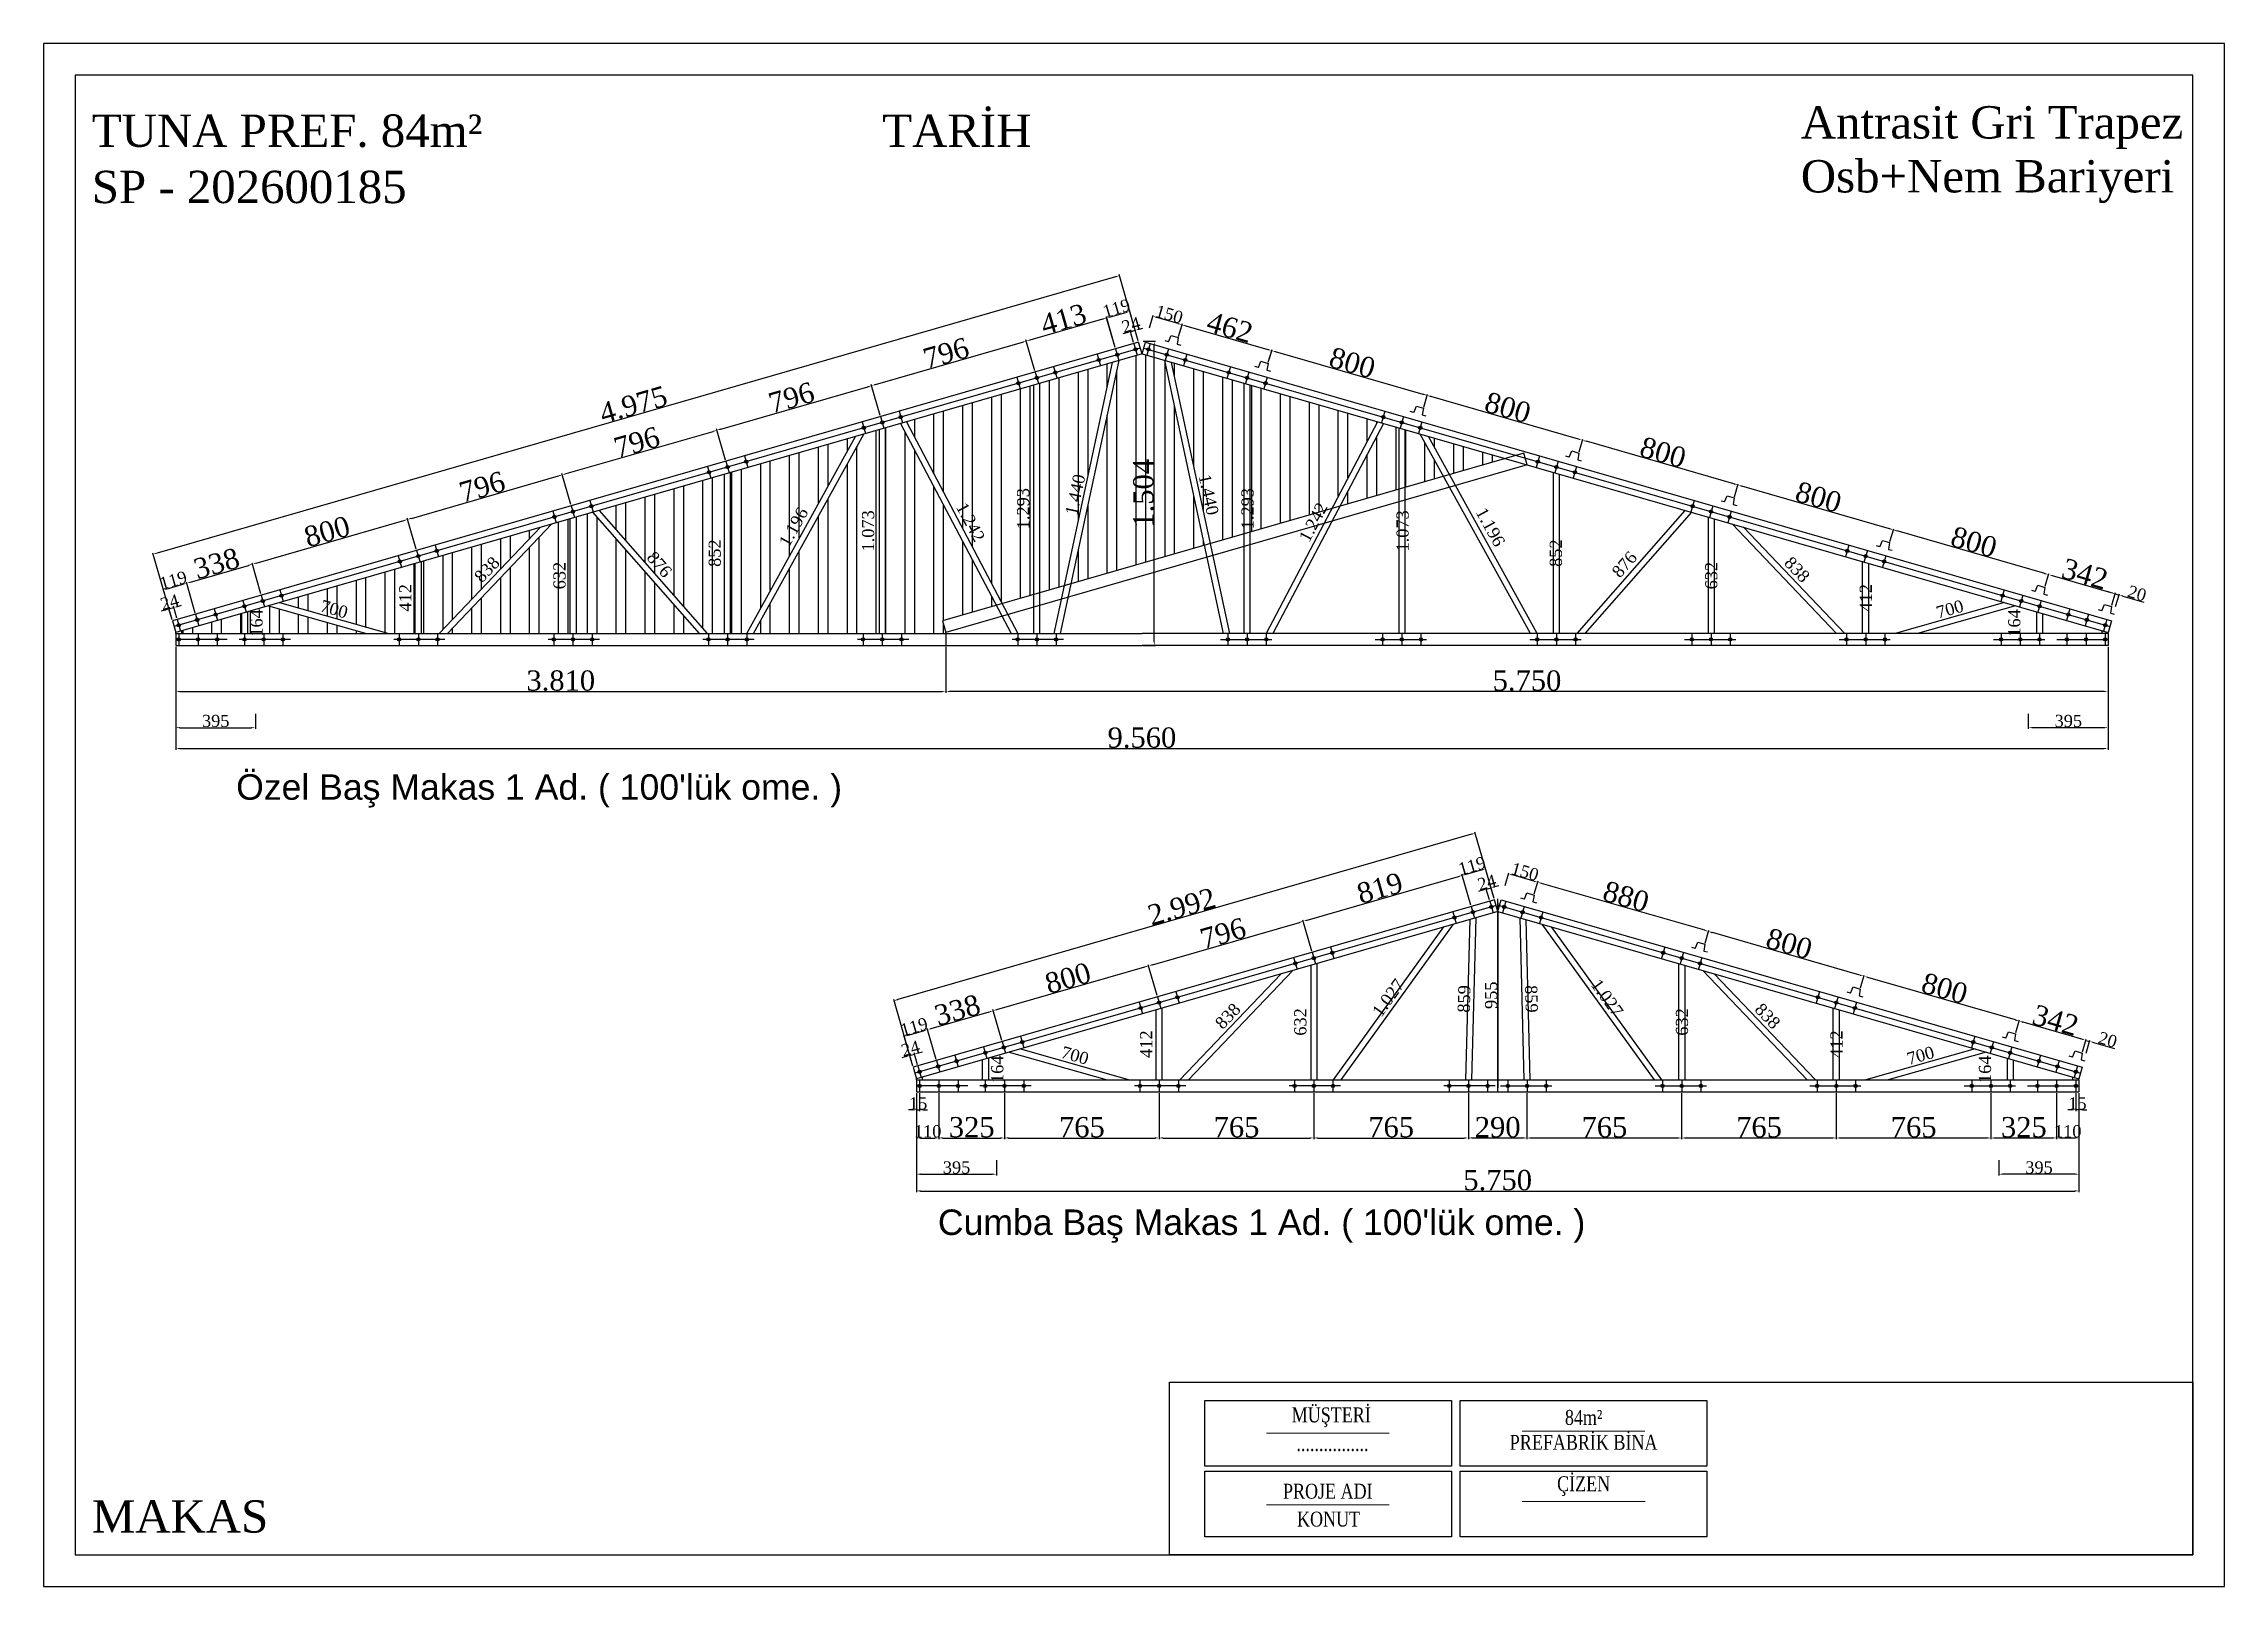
# Model space of a CAD drawing. Header units: millimetres. Extents: x 142629 to 168404, y -211947 to -204319.
# Drawn here: x 157616 to 168404, y -211947 to -204319 of the extents above; entities that cross this region are included whole.
import ezdxf

# ---------------------------------------------------------------- set-up
doc = ezdxf.new("R2010")
doc.units = ezdxf.units.MM
doc.layers.add('-YAZI', color=7, linetype='Continuous', lineweight=15)
for name, color, linetype in [('Block1', 255, 'Continuous'), ('KAPI-PEN', 3, 'Continuous'), ('ZEMİN', 191, 'Continuous'), ('ÖLÇÜLENDİRME', 121, 'Continuous')]:
    doc.layers.add(name, color=color, linetype=linetype)
doc.styles.add('133', font='times.ttf')
doc.styles.get("Standard").update_dxf_attribs({"font": 'arial.ttf'})
doc.dimstyles.new('MAKAS', dxfattribs={"dimscale": 20, "dimtxt": 1.3, "dimasz": 1, "dimexe": 0.3, "dimexo": 0.3, "dimgap": 0.1, "dimtad": 1, "dimrnd": 1, "dimzin": 12, "dimdsep": 46, "dimlunit": 6, "dimtxsty": '133', "dimcen": 0.8, "dimdle": 0.0005, "dimclrd": 4, "dimclre": 6, "dimclrt": 2, "dimazin": 3, "dimtfac": 1, "dimtmove": 0, "dimatfit": 2, "dimldrblk": 'DOTSMALL', "dimfxl": 1, "dimtolj": 1, "dimtzin": 0, "dimarcsym": 0})
doc.dimstyles.new('makas 1', dxfattribs={"dimscale": 20, "dimtxt": 3, "dimasz": 1.2, "dimexe": 0.3, "dimexo": 0.3, "dimgap": 0.1, "dimtad": 1, "dimrnd": 1, "dimzin": 12, "dimdsep": 46, "dimlunit": 6, "dimtxsty": '133', "dimblk": 'NONE', "dimcen": 0.8, "dimdle": 0.0005, "dimse1": 1, "dimse2": 1, "dimsd1": 1, "dimsd2": 1, "dimclrd": 105, "dimclre": 42, "dimclrt": 2, "dimazin": 3, "dimtfac": 1, "dimtmove": 0, "dimatfit": 2, "dimldrblk": 'NONE', "dimfxl": 1, "dimtolj": 1, "dimtzin": 0, "dimarcsym": 0})

msp = doc.modelspace()

# ---------------------------------------------------------------- texts
at = {"layer": '-YAZI', "char_height": 73.78909, "attachment_point": 1, "style": '133'}
for s, width, gutter_width, heights, insert in [('{\\W0.8;MÜŞTERİ}', 88.24311, 1.779, [36.545], (163790.008, -211062.1)), ('\\pxqc;{\\W0.8;84m² \\PPREFABRİK BİNA}', 1220.51723, 390.797, [277.854], (164623.866, -211074.726)), ('{\\W0.8;................}', 88.24311, 1.779, [36.545], (163813.273, -211203.862)), ('{\\W0.8;PROJE ADI}', 761.57565, 1.779, [36.545], (163746.928, -211439.417)), ('\\pxqc;{\\W0.8;ÇİZEN}', 1220.51723, 1.779, [27.884], (164623.866, -211402.545)), ('{\\W0.8;KONUT}', 88.24311, 1.779, [36.545], (163816.209, -211577.291))]:
    msp.add_mtext_dynamic_manual_height_columns(s, width=width, gutter_width=gutter_width, heights=heights, dxfattribs=dict(at, insert=insert))
at = {"linetype": 'Continuous', "lineweight": 25, "style": '133'}
for s, height, p in [('TARİH', 159.9589, (161764.412, -204829.089)), ('TUNA PREF. 84m²', 159.95887, (157854.273, -204829.089)), ('SP - 202600185', 159.95887, (157854.273, -205107.198)), ('MAKAS', 159.9589, (157854.273, -211681.051))]:
    msp.add_text(s, height=height, dxfattribs=at).set_placement(p)
at = {"linetype": 'Continuous', "lineweight": 25, "insert": (166308.62, -204627.843), "char_height": 159.95887, "width": 8508.05723, "attachment_point": 1, "style": '133'}
msp.add_mtext('Antrasit Gri Trapez\\POsb+Nem Bariyeri', dxfattribs=at)
at = {"layer": 'ÖLÇÜLENDİRME', "color": 0, "char_height": 126, "width": 8033.91833, "attachment_point": 1}
for s, insert in [("Özel Baş Makas 1 Ad. ( 100'lük ome. )", (158568.211, -207931.348)), ("Cumba Baş Makas 1 Ad. ( 100'lük ome. )", (162039.582, -210083.409))]:
    msp.add_mtext(s, dxfattribs=dict(at, insert=insert))

# ---------------------------------------------------------------- blocks, each defined once
blk = doc.blocks.new('*D1803')
at = {"layer": 'Defpoints', "color": 0, "ltscale": 0.5, "transparency": 16777216}
for p in [(158259, -207107), (158253, -207172), (158276, -207166)]:
    blk.add_point(p, dxfattribs=at)
at = {"layer": 'ÖLÇÜLENDİRME', "color": 4, "lineweight": -2, "ltscale": 0.5, "transparency": 16777216}
for p, q in [((158217, -207120), (158198, -207125)), ((158236, -207114), (158259, -207107)), ((158278, -207102), (158298, -207096))]:
    blk.add_line(p, q, dxfattribs=at)
at = {"layer": 'ÖLÇÜLENDİRME', "color": 6, "lineweight": -2, "ltscale": 0.5, "transparency": 16777216}
for p, q in [((158251, -207167), (158234, -207108)), ((158274, -207160), (158258, -207101))]:
    blk.add_line(p, q, dxfattribs=at)
at = {"layer": 'ÖLÇÜLENDİRME', "color": 4, "ltscale": 0.5, "transparency": 16777216}
for points in [[(158216, -207116), (158218, -207123), (158236, -207114)], [(158278, -207099), (158279, -207105), (158259, -207107)]]:
    blk.add_solid(points, dxfattribs=at)
at = {"layer": 'ÖLÇÜLENDİRME', "color": 2, "ltscale": 0.5, "transparency": 16777216, "insert": (158239, -207080), "char_height": 60, "attachment_point": 5, "rotation": 16.0764, "style": '133'}
blk.add_mtext('\\A1;24', dxfattribs=at)
blk = doc.blocks.new('_DotSmall')
at = {"color": 0, "linetype": 'ByBlock', "const_width": 0.5}
blk.add_lwpolyline([(-0.0625, 0, 1), (0.0625, 0, 1)], format="xyb", close=True, dxfattribs=at)
blk = doc.blocks.new('*D1804')
at = {"layer": 'Defpoints', "color": 0, "ltscale": 0.5, "transparency": 16777216}
for p in [(158323, -206987), (158253, -207172), (158367, -207139)]:
    blk.add_point(p, dxfattribs=at)
at = {"layer": 'ÖLÇÜLENDİRME', "color": 6, "lineweight": -2, "ltscale": 0.5, "transparency": 16777216}
for p, q in [((158251, -207167), (158207, -207014)), ((158366, -207134), (158322, -206981))]:
    blk.add_line(p, q, dxfattribs=at)
at = {"layer": 'ÖLÇÜLENDİRME', "color": 4, "lineweight": -2, "ltscale": 0.5, "transparency": 16777216}
blk.add_line((158228, -207014), (158304, -206992), dxfattribs=at)
at = {"layer": 'ÖLÇÜLENDİRME', "color": 4, "ltscale": 0.5, "transparency": 16777216}
for points in [[(158227, -207011), (158229, -207017), (158209, -207020)], [(158303, -206989), (158305, -206995), (158323, -206987)]]:
    blk.add_solid(points, dxfattribs=at)
at = {"layer": 'ÖLÇÜLENDİRME', "color": 2, "ltscale": 0.5, "transparency": 16777216, "insert": (158257, -206972), "char_height": 60, "attachment_point": 5, "rotation": 16.0764, "style": '133'}
blk.add_mtext('\\A1;119', dxfattribs=at)
blk = doc.blocks.new('*D1805')
at = {"layer": 'Defpoints', "color": 0, "ltscale": 0.5, "transparency": 16777216}
for p in [(158648, -206893), (158692, -207046), (158367, -207139)]:
    blk.add_point(p, dxfattribs=at)
at = {"layer": 'ÖLÇÜLENDİRME', "color": 4, "lineweight": -2, "ltscale": 0.5, "transparency": 16777216}
blk.add_line((158343, -206981), (158629, -206899), dxfattribs=at)
at = {"layer": 'ÖLÇÜLENDİRME', "color": 6, "lineweight": -2, "ltscale": 0.5, "transparency": 16777216}
for p, q in [((158691, -207040), (158647, -206887)), ((158366, -207134), (158322, -206981))]:
    blk.add_line(p, q, dxfattribs=at)
at = {"layer": 'ÖLÇÜLENDİRME', "color": 4, "ltscale": 0.5, "transparency": 16777216}
for points in [[(158628, -206895), (158630, -206902), (158648, -206893)], [(158342, -206978), (158344, -206984), (158323, -206987)]]:
    blk.add_solid(points, dxfattribs=at)
at = {"layer": 'ÖLÇÜLENDİRME', "color": 2, "ltscale": 0.5, "transparency": 16777216, "insert": (158471, -206889), "char_height": 100, "attachment_point": 5, "rotation": 16.0764, "style": '133'}
blk.add_mtext('\\A1;338', dxfattribs=at)
blk = doc.blocks.new('*D1806')
at = {"layer": 'Defpoints', "color": 0, "ltscale": 0.5, "transparency": 16777216}
for p in [(159417, -206671), (159461, -206824), (158692, -207046)]:
    blk.add_point(p, dxfattribs=at)
at = {"layer": 'ÖLÇÜLENDİRME', "color": 4, "lineweight": -2, "ltscale": 0.5, "transparency": 16777216}
blk.add_line((158668, -206887), (159398, -206677), dxfattribs=at)
at = {"layer": 'ÖLÇÜLENDİRME', "color": 6, "lineweight": -2, "ltscale": 0.5, "transparency": 16777216}
for p, q in [((159459, -206818), (159415, -206665)), ((158691, -207040), (158647, -206887))]:
    blk.add_line(p, q, dxfattribs=at)
at = {"layer": 'ÖLÇÜLENDİRME', "color": 4, "ltscale": 0.5, "transparency": 16777216}
for points in [[(159397, -206674), (159399, -206680), (159417, -206671)], [(158667, -206884), (158668, -206890), (158648, -206893)]]:
    blk.add_solid(points, dxfattribs=at)
at = {"layer": 'ÖLÇÜLENDİRME', "color": 2, "ltscale": 0.5, "transparency": 16777216, "insert": (159018, -206731), "char_height": 100, "attachment_point": 5, "rotation": 16.0764, "style": '133'}
blk.add_mtext('\\A1;800', dxfattribs=at)
blk = doc.blocks.new('*D1807')
at = {"layer": 'Defpoints', "color": 0, "ltscale": 0.5, "transparency": 16777216}
for p in [(160182, -206451), (160226, -206604), (159461, -206824)]:
    blk.add_point(p, dxfattribs=at)
at = {"layer": 'ÖLÇÜLENDİRME', "color": 4, "lineweight": -2, "ltscale": 0.5, "transparency": 16777216}
blk.add_line((159436, -206666), (160163, -206456), dxfattribs=at)
at = {"layer": 'ÖLÇÜLENDİRME', "color": 6, "lineweight": -2, "ltscale": 0.5, "transparency": 16777216}
for p, q in [((160224, -206598), (160180, -206445)), ((159459, -206818), (159415, -206665))]:
    blk.add_line(p, q, dxfattribs=at)
at = {"layer": 'ÖLÇÜLENDİRME', "color": 4, "ltscale": 0.5, "transparency": 16777216}
for points in [[(160162, -206453), (160164, -206459), (160182, -206451)], [(159435, -206662), (159437, -206669), (159417, -206671)]]:
    blk.add_solid(points, dxfattribs=at)
at = {"layer": 'ÖLÇÜLENDİRME', "color": 2, "ltscale": 0.5, "transparency": 16777216, "insert": (159785, -206510), "char_height": 100, "attachment_point": 5, "rotation": 16.0764, "style": '133'}
blk.add_mtext('\\A1;796', dxfattribs=at)
blk = doc.blocks.new('*D1808')
at = {"layer": 'Defpoints', "color": 0, "ltscale": 0.5, "transparency": 16777216}
for p in [(160947, -206230), (160991, -206383), (160226, -206604)]:
    blk.add_point(p, dxfattribs=at)
at = {"layer": 'ÖLÇÜLENDİRME', "color": 4, "lineweight": -2, "ltscale": 0.5, "transparency": 16777216}
blk.add_line((160201, -206445), (160928, -206236), dxfattribs=at)
at = {"layer": 'ÖLÇÜLENDİRME', "color": 6, "lineweight": -2, "ltscale": 0.5, "transparency": 16777216}
for p, q in [((160989, -206378), (160945, -206224)), ((160224, -206598), (160180, -206445))]:
    blk.add_line(p, q, dxfattribs=at)
at = {"layer": 'ÖLÇÜLENDİRME', "color": 4, "ltscale": 0.5, "transparency": 16777216}
for points in [[(160927, -206233), (160929, -206239), (160947, -206230)], [(160200, -206442), (160202, -206448), (160182, -206451)]]:
    blk.add_solid(points, dxfattribs=at)
at = {"layer": 'ÖLÇÜLENDİRME', "color": 2, "ltscale": 0.5, "transparency": 16777216, "insert": (160550, -206290), "char_height": 100, "attachment_point": 5, "rotation": 16.0764, "style": '133'}
blk.add_mtext('\\A1;796', dxfattribs=at)
blk = doc.blocks.new('*D1809')
at = {"layer": 'Defpoints', "color": 0, "ltscale": 0.5, "transparency": 16777216}
for p in [(161712, -206010), (161756, -206163), (160991, -206383)]:
    blk.add_point(p, dxfattribs=at)
at = {"layer": 'ÖLÇÜLENDİRME', "color": 4, "lineweight": -2, "ltscale": 0.5, "transparency": 16777216}
blk.add_line((160966, -206225), (161693, -206015), dxfattribs=at)
at = {"layer": 'ÖLÇÜLENDİRME', "color": 6, "lineweight": -2, "ltscale": 0.5, "transparency": 16777216}
for p, q in [((161754, -206157), (161710, -206004)), ((160989, -206378), (160945, -206224))]:
    blk.add_line(p, q, dxfattribs=at)
at = {"layer": 'ÖLÇÜLENDİRME', "color": 4, "ltscale": 0.5, "transparency": 16777216}
for points in [[(161692, -206012), (161694, -206019), (161712, -206010)], [(160965, -206221), (160967, -206228), (160947, -206230)]]:
    blk.add_solid(points, dxfattribs=at)
at = {"layer": 'ÖLÇÜLENDİRME', "color": 2, "ltscale": 0.5, "transparency": 16777216, "insert": (161315, -206069), "char_height": 100, "attachment_point": 5, "rotation": 16.0764, "style": '133'}
blk.add_mtext('\\A1;796', dxfattribs=at)
blk = doc.blocks.new('*D1810')
at = {"layer": 'Defpoints', "color": 0, "ltscale": 0.5, "transparency": 16777216}
for p in [(162477, -205789), (162521, -205942), (161756, -206163)]:
    blk.add_point(p, dxfattribs=at)
at = {"layer": 'ÖLÇÜLENDİRME', "color": 4, "lineweight": -2, "ltscale": 0.5, "transparency": 16777216}
blk.add_line((161731, -206004), (162458, -205795), dxfattribs=at)
at = {"layer": 'ÖLÇÜLENDİRME', "color": 6, "lineweight": -2, "ltscale": 0.5, "transparency": 16777216}
for p, q in [((162519, -205937), (162475, -205784)), ((161754, -206157), (161710, -206004))]:
    blk.add_line(p, q, dxfattribs=at)
at = {"layer": 'ÖLÇÜLENDİRME', "color": 4, "ltscale": 0.5, "transparency": 16777216}
for points in [[(162457, -205792), (162459, -205798), (162477, -205789)], [(161730, -206001), (161732, -206007), (161712, -206010)]]:
    blk.add_solid(points, dxfattribs=at)
at = {"layer": 'ÖLÇÜLENDİRME', "color": 2, "ltscale": 0.5, "transparency": 16777216, "insert": (162080, -205849), "char_height": 100, "attachment_point": 5, "rotation": 16.0764, "style": '133'}
blk.add_mtext('\\A1;796', dxfattribs=at)
blk = doc.blocks.new('*D1811')
at = {"layer": 'Defpoints', "color": 0, "ltscale": 0.5, "transparency": 16777216}
for p in [(162874, -205675), (162918, -205828), (162521, -205942)]:
    blk.add_point(p, dxfattribs=at)
at = {"layer": 'ÖLÇÜLENDİRME', "color": 4, "lineweight": -2, "ltscale": 0.5, "transparency": 16777216}
blk.add_line((162496, -205784), (162855, -205680), dxfattribs=at)
at = {"layer": 'ÖLÇÜLENDİRME', "color": 6, "lineweight": -2, "ltscale": 0.5, "transparency": 16777216}
for p, q in [((162917, -205822), (162872, -205669)), ((162519, -205937), (162475, -205784))]:
    blk.add_line(p, q, dxfattribs=at)
at = {"layer": 'ÖLÇÜLENDİRME', "color": 4, "ltscale": 0.5, "transparency": 16777216}
for points in [[(162854, -205677), (162856, -205684), (162874, -205675)], [(162495, -205781), (162497, -205787), (162477, -205789)]]:
    blk.add_solid(points, dxfattribs=at)
at = {"layer": 'ÖLÇÜLENDİRME', "color": 2, "ltscale": 0.5, "transparency": 16777216, "insert": (162661, -205681), "char_height": 100, "attachment_point": 5, "rotation": 16.0764, "style": '133'}
blk.add_mtext('\\A1;413', dxfattribs=at)
blk = doc.blocks.new('*D1812')
at = {"layer": 'Defpoints', "color": 0, "ltscale": 0.5, "transparency": 16777216}
for p in [(162989, -205642), (162918, -205828), (163033, -205795)]:
    blk.add_point(p, dxfattribs=at)
at = {"layer": 'ÖLÇÜLENDİRME', "color": 6, "lineweight": -2, "ltscale": 0.5, "transparency": 16777216}
for p, q in [((162917, -205822), (162873, -205669)), ((163031, -205789), (162987, -205636))]:
    blk.add_line(p, q, dxfattribs=at)
at = {"layer": 'ÖLÇÜLENDİRME', "color": 4, "lineweight": -2, "ltscale": 0.5, "transparency": 16777216}
blk.add_line((162893, -205670), (162970, -205648), dxfattribs=at)
at = {"layer": 'ÖLÇÜLENDİRME', "color": 4, "ltscale": 0.5, "transparency": 16777216}
for points in [[(162893, -205667), (162894, -205673), (162874, -205675)], [(162969, -205645), (162971, -205651), (162989, -205642)]]:
    blk.add_solid(points, dxfattribs=at)
at = {"layer": 'ÖLÇÜLENDİRME', "color": 2, "ltscale": 0.5, "transparency": 16777216, "insert": (162923, -205627), "char_height": 60, "attachment_point": 5, "rotation": 16.0764, "style": '133'}
blk.add_mtext('\\A1;119', dxfattribs=at)
blk = doc.blocks.new('*D1767')
at = {"layer": 'Defpoints', "color": 0, "ltscale": 0.5, "transparency": 16777216}
for p in [(163010, -205802), (163016, -205736), (163033, -205795)]:
    blk.add_point(p, dxfattribs=at)
at = {"layer": 'ÖLÇÜLENDİRME', "color": 6, "lineweight": -2, "ltscale": 0.5, "transparency": 16777216}
for p, q in [((163031, -205789), (163014, -205731)), ((163008, -205796), (162991, -205737))]:
    blk.add_line(p, q, dxfattribs=at)
at = {"layer": 'ÖLÇÜLENDİRME', "color": 4, "lineweight": -2, "ltscale": 0.5, "transparency": 16777216}
for p, q in [((163035, -205731), (163054, -205725)), ((162973, -205749), (162954, -205754)), ((162993, -205743), (163016, -205736))]:
    blk.add_line(p, q, dxfattribs=at)
at = {"layer": 'ÖLÇÜLENDİRME', "color": 4, "ltscale": 0.5, "transparency": 16777216}
for points in [[(163034, -205728), (163036, -205734), (163016, -205736)], [(162973, -205745), (162974, -205752), (162993, -205743)]]:
    blk.add_solid(points, dxfattribs=at)
at = {"layer": 'ÖLÇÜLENDİRME', "color": 2, "ltscale": 0.5, "transparency": 16777216, "insert": (162995, -205709), "char_height": 60, "attachment_point": 5, "rotation": 16.0764, "style": '133'}
blk.add_mtext('\\A1;24', dxfattribs=at)
blk = doc.blocks.new('*D1813')
at = {"layer": 'Defpoints', "color": 0, "ltscale": 0.5, "transparency": 16777216}
for p in [(163033, -205795), (158158, -206843), (158253, -207172)]:
    blk.add_point(p, dxfattribs=at)
at = {"layer": 'ÖLÇÜLENDİRME', "color": 4, "lineweight": -2, "ltscale": 0.5, "transparency": 16777216}
blk.add_line((162919, -205471), (158177, -206838), dxfattribs=at)
at = {"layer": 'ÖLÇÜLENDİRME', "color": 6, "lineweight": -2, "ltscale": 0.5, "transparency": 16777216}
for p, q in [((163031, -205789), (162936, -205460)), ((158251, -207167), (158156, -206838))]:
    blk.add_line(p, q, dxfattribs=at)
at = {"layer": 'ÖLÇÜLENDİRME', "color": 4, "ltscale": 0.5, "transparency": 16777216}
for points in [[(162918, -205468), (162920, -205475), (162938, -205466)], [(158176, -206835), (158178, -206841), (158158, -206843)]]:
    blk.add_solid(points, dxfattribs=at)
at = {"layer": 'ÖLÇÜLENDİRME', "color": 2, "ltscale": 0.5, "transparency": 16777216, "insert": (160533, -206104), "char_height": 100, "attachment_point": 5, "rotation": 16.0764, "style": '133'}
blk.add_mtext('\\A1;4.975', dxfattribs=at)
blk = doc.blocks.new('*D1814')
at = {"layer": 'Defpoints', "color": 0, "ltscale": 0.5, "transparency": 16777216}
for p in [(158269, -207295), (162079, -207295), (162079, -207522)]:
    blk.add_point(p, dxfattribs=at)
at = {"layer": 'ÖLÇÜLENDİRME', "color": 6, "lineweight": -2, "ltscale": 0.5, "transparency": 16777216}
for p, q in [((158269, -207301), (158269, -207528)), ((162079, -207301), (162079, -207528))]:
    blk.add_line(p, q, dxfattribs=at)
at = {"layer": 'ÖLÇÜLENDİRME', "color": 4, "lineweight": -2, "ltscale": 0.5, "transparency": 16777216}
blk.add_line((158289, -207522), (162059, -207522), dxfattribs=at)
at = {"layer": 'ÖLÇÜLENDİRME', "color": 4, "ltscale": 0.5, "transparency": 16777216}
for points in [[(158289, -207519), (158289, -207525), (158269, -207522)], [(162059, -207519), (162059, -207525), (162079, -207522)]]:
    blk.add_solid(points, dxfattribs=at)
at = {"layer": 'ÖLÇÜLENDİRME', "color": 2, "ltscale": 0.5, "transparency": 16777216, "insert": (160174, -207469), "char_height": 100, "attachment_point": 5, "style": '133'}
blk.add_mtext('\\A1;3.810', dxfattribs=at)
blk = doc.blocks.new('*D1768')
at = {"layer": 'Defpoints', "color": 0, "ltscale": 0.5, "transparency": 16777216}
for p in [(158269, -207627), (158664, -207627), (158664, -207701)]:
    blk.add_point(p, dxfattribs=at)
at = {"layer": 'ÖLÇÜLENDİRME', "color": 6, "lineweight": -2, "ltscale": 0.5, "transparency": 16777216}
for p, q in [((158269, -207633), (158269, -207707)), ((158664, -207633), (158664, -207707))]:
    blk.add_line(p, q, dxfattribs=at)
at = {"layer": 'ÖLÇÜLENDİRME', "color": 4, "lineweight": -2, "ltscale": 0.5, "transparency": 16777216}
blk.add_line((158289, -207701), (158644, -207701), dxfattribs=at)
at = {"layer": 'ÖLÇÜLENDİRME', "color": 4, "ltscale": 0.5, "transparency": 16777216}
for points in [[(158289, -207698), (158289, -207704), (158269, -207701)], [(158644, -207698), (158644, -207704), (158664, -207701)]]:
    blk.add_solid(points, dxfattribs=at)
at = {"layer": 'ÖLÇÜLENDİRME', "color": 2, "ltscale": 0.5, "transparency": 16777216, "insert": (158467, -207668), "char_height": 60, "attachment_point": 5, "style": '133'}
blk.add_mtext('\\A1;395', dxfattribs=at)
blk = doc.blocks.new('*D1769')
at = {"layer": 'Defpoints', "color": 0, "ltscale": 0.5, "transparency": 16777216}
for p in [(158269, -207437), (167829, -207414), (167829, -207804)]:
    blk.add_point(p, dxfattribs=at)
at = {"layer": 'ÖLÇÜLENDİRME', "color": 6, "lineweight": -2, "ltscale": 0.5, "transparency": 16777216}
for p, q in [((158269, -207443), (158269, -207810)), ((167829, -207420), (167829, -207810))]:
    blk.add_line(p, q, dxfattribs=at)
at = {"layer": 'ÖLÇÜLENDİRME', "color": 4, "lineweight": -2, "ltscale": 0.5, "transparency": 16777216}
blk.add_line((158289, -207804), (167809, -207804), dxfattribs=at)
at = {"layer": 'ÖLÇÜLENDİRME', "color": 4, "ltscale": 0.5, "transparency": 16777216}
for points in [[(158289, -207801), (158289, -207807), (158269, -207804)], [(167809, -207801), (167809, -207807), (167829, -207804)]]:
    blk.add_solid(points, dxfattribs=at)
at = {"layer": 'ÖLÇÜLENDİRME', "color": 2, "ltscale": 0.5, "transparency": 16777216, "insert": (163049, -207751), "char_height": 100, "attachment_point": 5, "style": '133'}
blk.add_mtext('\\A1;9.560', dxfattribs=at)
blk = doc.blocks.new('*D1770')
at = {"layer": 'Defpoints', "color": 0, "transparency": 16777216}
for p in [(158609, -207101), (158609, -207265), (158702, -207265)]:
    blk.add_point(p, dxfattribs=at)
at = {"layer": 'Block1', "color": 2, "transparency": 16777216, "insert": (158669, -207183), "char_height": 60, "attachment_point": 5, "rotation": 90, "style": '133'}
blk.add_mtext('\\A1;164', dxfattribs=at)
blk = doc.blocks.new('_None')
blk = doc.blocks.new('*D1771')
at = {"layer": 'Defpoints', "color": 0, "transparency": 16777216}
for p in [(158701, -207075), (158707, -207051), (159374, -207265)]:
    blk.add_point(p, dxfattribs=at)
at = {"layer": 'Block1', "color": 2, "transparency": 16777216, "insert": (159053, -207115), "char_height": 60, "attachment_point": 5, "rotation": 344.2531, "style": '133'}
blk.add_mtext('\\A1;700', dxfattribs=at)
blk = doc.blocks.new('*D1772')
at = {"layer": 'Defpoints', "color": 0, "transparency": 16777216}
for p in [(159437, -206853), (159469, -206853), (159469, -207265)]:
    blk.add_point(p, dxfattribs=at)
at = {"layer": 'Block1', "color": 2, "transparency": 16777216, "insert": (159405, -207059), "char_height": 60, "attachment_point": 5, "rotation": 90, "style": '133'}
blk.add_mtext('\\A1;412', dxfattribs=at)
blk = doc.blocks.new('*D1773')
at = {"layer": 'Defpoints', "color": 0, "transparency": 16777216}
for p in [(160122, -206639), (160143, -206659), (159564, -207265)]:
    blk.add_point(p, dxfattribs=at)
at = {"layer": 'Block1', "color": 2, "transparency": 16777216, "insert": (159809, -206919), "char_height": 60, "attachment_point": 5, "rotation": 46.3033, "style": '133'}
blk.add_mtext('\\A1;838', dxfattribs=at)
blk = doc.blocks.new('*D1774')
at = {"layer": 'Defpoints', "color": 0, "transparency": 16777216}
for p in [(160200, -206633), (160234, -206633), (160234, -207265)]:
    blk.add_point(p, dxfattribs=at)
at = {"layer": 'Block1', "color": 2, "transparency": 16777216, "insert": (160168, -206949), "char_height": 60, "attachment_point": 5, "rotation": 90, "style": '133'}
blk.add_mtext('\\A1;632', dxfattribs=at)
blk = doc.blocks.new('*D1775')
at = {"layer": 'Defpoints', "color": 0, "transparency": 16777216}
for p in [(160349, -206586), (160326, -206606), (160904, -207265)]:
    blk.add_point(p, dxfattribs=at)
at = {"layer": 'Block1', "color": 2, "transparency": 16777216, "insert": (160662, -206894), "char_height": 60, "attachment_point": 5, "rotation": 311.32, "style": '133'}
blk.add_mtext('\\A1;876', dxfattribs=at)
blk = doc.blocks.new('*D1776')
at = {"layer": 'Defpoints', "color": 0, "transparency": 16777216}
for p in [(160969, -206412), (160999, -206412), (160999, -207265)]:
    blk.add_point(p, dxfattribs=at)
at = {"layer": 'Block1', "color": 2, "transparency": 16777216, "insert": (160936, -206838), "char_height": 60, "attachment_point": 5, "rotation": 90, "style": '133'}
blk.add_mtext('\\A1;852', dxfattribs=at)
blk = doc.blocks.new('*D1777')
at = {"layer": 'Defpoints', "color": 0, "transparency": 16777216}
for p in [(161644, -206202), (161673, -206218), (161094, -207265)]:
    blk.add_point(p, dxfattribs=at)
at = {"layer": 'Block1', "color": 2, "transparency": 16777216, "insert": (161326, -206709), "char_height": 60, "attachment_point": 5, "rotation": 61.0595, "style": '133'}
blk.add_mtext('\\A1;1.196', dxfattribs=at)
blk = doc.blocks.new('*D1778')
at = {"layer": 'Defpoints', "color": 0, "transparency": 16777216}
for p in [(161728, -206192), (161764, -206192), (161764, -207265)]:
    blk.add_point(p, dxfattribs=at)
at = {"layer": 'Block1', "color": 2, "transparency": 16777216, "insert": (161695, -206728), "char_height": 60, "attachment_point": 5, "rotation": 90, "style": '133'}
blk.add_mtext('\\A1;1.073', dxfattribs=at)
blk = doc.blocks.new('*D1779')
at = {"layer": 'Defpoints', "color": 0, "transparency": 16777216}
for p in [(161856, -206165), (162434, -207265), (162462, -207250)]:
    blk.add_point(p, dxfattribs=at)
at = {"layer": 'Block1', "color": 2, "transparency": 16777216, "insert": (162201, -206685), "char_height": 60, "attachment_point": 5, "rotation": 297.7661, "style": '133'}
blk.add_mtext('\\A1;1.242', dxfattribs=at)
blk = doc.blocks.new('*D1780')
at = {"layer": 'Defpoints', "color": 0, "transparency": 16777216}
for p in [(162495, -205971), (162529, -205971), (162529, -207265)]:
    blk.add_point(p, dxfattribs=at)
at = {"layer": 'Block1', "color": 2, "transparency": 16777216, "insert": (162462, -206618), "char_height": 60, "attachment_point": 5, "rotation": 90, "style": '133'}
blk.add_mtext('\\A1;1.293', dxfattribs=at)
blk = doc.blocks.new('*D1815')
at = {"layer": 'Defpoints', "color": 0, "ltscale": 0.5, "transparency": 16777216}
for p in [(162079, -207295), (167829, -207295), (162079, -207522)]:
    blk.add_point(p, dxfattribs=at)
at = {"layer": 'ÖLÇÜLENDİRME', "color": 6, "lineweight": -2, "ltscale": 0.5, "transparency": 16777216}
for p, q in [((162079, -207301), (162079, -207528)), ((167829, -207301), (167829, -207528))]:
    blk.add_line(p, q, dxfattribs=at)
at = {"layer": 'ÖLÇÜLENDİRME', "color": 4, "lineweight": -2, "ltscale": 0.5, "transparency": 16777216}
blk.add_line((167809, -207522), (162099, -207522), dxfattribs=at)
at = {"layer": 'ÖLÇÜLENDİRME', "color": 4, "ltscale": 0.5, "transparency": 16777216}
for points in [[(162099, -207519), (162099, -207525), (162079, -207522)], [(167809, -207519), (167809, -207525), (167829, -207522)]]:
    blk.add_solid(points, dxfattribs=at)
at = {"layer": 'ÖLÇÜLENDİRME', "color": 2, "ltscale": 0.5, "transparency": 16777216, "insert": (164954, -207469), "char_height": 100, "attachment_point": 5, "style": '133'}
blk.add_mtext('\\A1;5.750', dxfattribs=at)
blk = doc.blocks.new('*D1802')
at = {"layer": 'Defpoints', "color": 0, "ltscale": 0.5, "transparency": 16777216}
for p in [(167434, -207627), (167829, -207627), (167434, -207701)]:
    blk.add_point(p, dxfattribs=at)
at = {"layer": 'ÖLÇÜLENDİRME', "color": 6, "lineweight": -2, "ltscale": 0.5, "transparency": 16777216}
for p, q in [((167434, -207633), (167434, -207707)), ((167829, -207633), (167829, -207707))]:
    blk.add_line(p, q, dxfattribs=at)
at = {"layer": 'ÖLÇÜLENDİRME', "color": 4, "lineweight": -2, "ltscale": 0.5, "transparency": 16777216}
blk.add_line((167809, -207701), (167454, -207701), dxfattribs=at)
at = {"layer": 'ÖLÇÜLENDİRME', "color": 4, "ltscale": 0.5, "transparency": 16777216}
for points in [[(167454, -207698), (167454, -207704), (167434, -207701)], [(167809, -207698), (167809, -207704), (167829, -207701)]]:
    blk.add_solid(points, dxfattribs=at)
at = {"layer": 'ÖLÇÜLENDİRME', "color": 2, "ltscale": 0.5, "transparency": 16777216, "insert": (167632, -207668), "char_height": 60, "attachment_point": 5, "style": '133'}
blk.add_mtext('\\A1;395', dxfattribs=at)
blk = doc.blocks.new('*D1781')
at = {"layer": 'Defpoints', "color": 0, "transparency": 16777216}
for p in [(167489, -207101), (167397, -207265), (167489, -207265)]:
    blk.add_point(p, dxfattribs=at)
at = {"layer": 'Block1', "color": 2, "transparency": 16777216, "insert": (167365, -207183), "char_height": 60, "attachment_point": 5, "rotation": 90, "style": '133'}
blk.add_mtext('\\A1;164', dxfattribs=at)
blk = doc.blocks.new('*D1782')
at = {"layer": 'Defpoints', "color": 0, "transparency": 16777216}
for p in [(167392, -207051), (167398, -207075), (166724, -207265)]:
    blk.add_point(p, dxfattribs=at)
at = {"layer": 'Block1', "color": 2, "transparency": 16777216, "insert": (167046, -207115), "char_height": 60, "attachment_point": 5, "rotation": 15.7469, "style": '133'}
blk.add_mtext('\\A1;700', dxfattribs=at)
blk = doc.blocks.new('*D1783')
at = {"layer": 'Defpoints', "color": 0, "transparency": 16777216}
for p in [(166629, -206853), (166662, -206853), (166629, -207265)]:
    blk.add_point(p, dxfattribs=at)
at = {"layer": 'Block1', "color": 2, "transparency": 16777216, "insert": (166630, -207059), "char_height": 60, "attachment_point": 5, "rotation": 90, "style": '133'}
blk.add_mtext('\\A1;412', dxfattribs=at)
blk = doc.blocks.new('*D1784')
at = {"layer": 'Defpoints', "color": 0, "transparency": 16777216}
for p in [(165956, -206659), (165977, -206639), (166534, -207265)]:
    blk.add_point(p, dxfattribs=at)
at = {"layer": 'Block1', "color": 2, "transparency": 16777216, "insert": (166290, -206919), "char_height": 60, "attachment_point": 5, "rotation": 313.6967, "style": '133'}
blk.add_mtext('\\A1;838', dxfattribs=at)
blk = doc.blocks.new('*D1785')
at = {"layer": 'Defpoints', "color": 0, "transparency": 16777216}
for p in [(165864, -206633), (165898, -206633), (165864, -207265)]:
    blk.add_point(p, dxfattribs=at)
at = {"layer": 'Block1', "color": 2, "transparency": 16777216, "insert": (165866, -206949), "char_height": 60, "attachment_point": 5, "rotation": 90, "style": '133'}
blk.add_mtext('\\A1;632', dxfattribs=at)
blk = doc.blocks.new('*D1786')
at = {"layer": 'Defpoints', "color": 0, "transparency": 16777216}
for p in [(165750, -206586), (165773, -206606), (165194, -207265)]:
    blk.add_point(p, dxfattribs=at)
at = {"layer": 'Block1', "color": 2, "transparency": 16777216, "insert": (165436, -206894), "char_height": 60, "attachment_point": 5, "rotation": 48.68, "style": '133'}
blk.add_mtext('\\A1;876', dxfattribs=at)
blk = doc.blocks.new('*D1787')
at = {"layer": 'Defpoints', "color": 0, "transparency": 16777216}
for p in [(165099, -206412), (165130, -206412), (165099, -207265)]:
    blk.add_point(p, dxfattribs=at)
at = {"layer": 'Block1', "color": 2, "transparency": 16777216, "insert": (165097, -206838), "char_height": 60, "attachment_point": 5, "rotation": 90, "style": '133'}
blk.add_mtext('\\A1;852', dxfattribs=at)
blk = doc.blocks.new('*D1788')
at = {"layer": 'Defpoints', "color": 0, "transparency": 16777216}
for p in [(164426, -206218), (164455, -206202), (165004, -207265)]:
    blk.add_point(p, dxfattribs=at)
at = {"layer": 'Block1', "color": 2, "transparency": 16777216, "insert": (164773, -206709), "char_height": 60, "attachment_point": 5, "rotation": 298.9405, "style": '133'}
blk.add_mtext('\\A1;1.196', dxfattribs=at)
blk = doc.blocks.new('*D1789')
at = {"layer": 'Defpoints', "color": 0, "transparency": 16777216}
for p in [(164334, -206192), (164371, -206192), (164334, -207265)]:
    blk.add_point(p, dxfattribs=at)
at = {"layer": 'Block1', "color": 2, "transparency": 16777216, "insert": (164339, -206728), "char_height": 60, "attachment_point": 5, "rotation": 90, "style": '133'}
blk.add_mtext('\\A1;1.073', dxfattribs=at)
blk = doc.blocks.new('*D1790')
at = {"layer": 'Defpoints', "color": 0, "transparency": 16777216}
for p in [(164243, -206165), (163637, -207250), (163664, -207265)]:
    blk.add_point(p, dxfattribs=at)
at = {"layer": 'Block1', "color": 2, "transparency": 16777216, "insert": (163897, -206685), "char_height": 60, "attachment_point": 5, "rotation": 62.2339, "style": '133'}
blk.add_mtext('\\A1;1.242', dxfattribs=at)
blk = doc.blocks.new('*D1791')
at = {"layer": 'Defpoints', "color": 0, "transparency": 16777216}
for p in [(163569, -205971), (163604, -205971), (163569, -207265)]:
    blk.add_point(p, dxfattribs=at)
at = {"layer": 'Block1', "color": 2, "transparency": 16777216, "insert": (163572, -206618), "char_height": 60, "attachment_point": 5, "rotation": 90, "style": '133'}
blk.add_mtext('\\A1;1.293', dxfattribs=at)
blk = doc.blocks.new('*D1816')
at = {"layer": 'Defpoints', "color": 0, "ltscale": 0.5, "transparency": 16777216}
for p in [(163049, -205790), (163110, -205790), (163049, -207295)]:
    blk.add_point(p, dxfattribs=at)
at = {"layer": 'ÖLÇÜLENDİRME', "color": 6, "lineweight": -2, "ltscale": 0.5, "transparency": 16777216}
for p, q in [((163055, -205790), (163116, -205790)), ((163055, -207295), (163116, -207295))]:
    blk.add_line(p, q, dxfattribs=at)
at = {"layer": 'ÖLÇÜLENDİRME', "color": 4, "lineweight": -2, "ltscale": 0.5, "transparency": 16777216}
blk.add_line((163110, -207275), (163110, -205810), dxfattribs=at)
at = {"layer": 'ÖLÇÜLENDİRME', "color": 4, "ltscale": 0.5, "transparency": 16777216}
for points in [[(163107, -205810), (163113, -205810), (163110, -205790)], [(163107, -207275), (163113, -207275), (163110, -207295)]]:
    blk.add_solid(points, dxfattribs=at)
at = {"layer": 'ÖLÇÜLENDİRME', "color": 2, "ltscale": 0.5, "transparency": 16777216, "insert": (163057, -206542), "char_height": 100, "attachment_point": 5, "rotation": 90, "style": '133'}
blk.add_mtext('\\A1;1.504', dxfattribs=at)
blk = doc.blocks.new('omega')
at = {"layer": 'Block1', "color": 1}
for p, q in [((32355, 6698), (32338, 6703)), ((32355, 6698), (32368, 6729)), ((32368, 6729), (32403, 6718)), ((32403, 6718), (32397, 6685)), ((32397, 6685), (32415, 6680))]:
    blk.add_line(p, q, dxfattribs=at)
blk = doc.blocks.new('*D1792')
at = {"layer": 'Defpoints', "color": 0, "ltscale": 0.5, "transparency": 16777216}
for p in [(163085, -205730), (163103, -205667), (163229, -205772)]:
    blk.add_point(p, dxfattribs=at)
at = {"layer": 'ÖLÇÜLENDİRME', "color": 6, "lineweight": -2, "ltscale": 0.5, "transparency": 16777216}
for p, q in [((163086, -205724), (163105, -205661)), ((163230, -205766), (163249, -205703))]:
    blk.add_line(p, q, dxfattribs=at)
at = {"layer": 'ÖLÇÜLENDİRME', "color": 4, "lineweight": -2, "ltscale": 0.5, "transparency": 16777216}
blk.add_line((163228, -205703), (163122, -205673), dxfattribs=at)
at = {"layer": 'ÖLÇÜLENDİRME', "color": 4, "ltscale": 0.5, "transparency": 16777216}
for points in [[(163123, -205669), (163121, -205676), (163103, -205667)], [(163229, -205700), (163227, -205706), (163247, -205709)]]:
    blk.add_solid(points, dxfattribs=at)
at = {"layer": 'ÖLÇÜLENDİRME', "color": 2, "ltscale": 0.5, "transparency": 16777216, "insert": (163184, -205657), "char_height": 60, "attachment_point": 5, "rotation": 343.9236, "style": '133'}
blk.add_mtext('\\A1;150', dxfattribs=at)
blk = doc.blocks.new('*D1793')
at = {"layer": 'Defpoints', "color": 0, "ltscale": 0.5, "transparency": 16777216}
for p in [(167516, -207007), (167535, -206944), (167845, -207102)]:
    blk.add_point(p, dxfattribs=at)
at = {"layer": 'ÖLÇÜLENDİRME', "color": 6, "lineweight": -2, "ltscale": 0.5, "transparency": 16777216}
for p, q in [((167518, -207002), (167536, -206939)), ((167847, -207096), (167865, -207033))]:
    blk.add_line(p, q, dxfattribs=at)
at = {"layer": 'ÖLÇÜLENDİRME', "color": 4, "lineweight": -2, "ltscale": 0.5, "transparency": 16777216}
blk.add_line((167844, -207034), (167554, -206950), dxfattribs=at)
at = {"layer": 'ÖLÇÜLENDİRME', "color": 4, "ltscale": 0.5, "transparency": 16777216}
for points in [[(167555, -206947), (167553, -206953), (167535, -206944)], [(167845, -207030), (167844, -207037), (167864, -207039)]]:
    blk.add_solid(points, dxfattribs=at)
at = {"layer": 'ÖLÇÜLENDİRME', "color": 2, "ltscale": 0.5, "transparency": 16777216, "insert": (167714, -206941), "char_height": 100, "attachment_point": 5, "rotation": 343.9236, "style": '133'}
blk.add_mtext('\\A1;342', dxfattribs=at)
blk = doc.blocks.new('*D1817')
at = {"layer": 'Defpoints', "color": 0, "ltscale": 0.5, "transparency": 16777216}
for p in [(167845, -207102), (167865, -207108), (167883, -207045)]:
    blk.add_point(p, dxfattribs=at)
at = {"layer": 'ÖLÇÜLENDİRME', "color": 4, "lineweight": -2, "ltscale": 0.5, "transparency": 16777216}
for p, q in [((167844, -207034), (167825, -207028)), ((167864, -207039), (167883, -207045)), ((167902, -207050), (168005, -207080))]:
    blk.add_line(p, q, dxfattribs=at)
at = {"layer": 'ÖLÇÜLENDİRME', "color": 6, "lineweight": -2, "ltscale": 0.5, "transparency": 16777216}
for p, q in [((167847, -207096), (167865, -207033)), ((167866, -207102), (167885, -207039))]:
    blk.add_line(p, q, dxfattribs=at)
at = {"layer": 'ÖLÇÜLENDİRME', "color": 4, "ltscale": 0.5, "transparency": 16777216}
for points in [[(167845, -207030), (167844, -207037), (167864, -207039)], [(167903, -207047), (167901, -207053), (167883, -207045)]]:
    blk.add_solid(points, dxfattribs=at)
at = {"layer": 'ÖLÇÜLENDİRME', "color": 2, "ltscale": 0.5, "transparency": 16777216, "insert": (167972, -207037), "char_height": 60, "attachment_point": 5, "rotation": 343.9236, "style": '133'}
blk.add_mtext('\\A1;20', dxfattribs=at)
blk = doc.blocks.new('*D1794')
at = {"layer": 'Defpoints', "color": 0, "ltscale": 0.5, "transparency": 16777216}
for p in [(166748, -206786), (166766, -206723), (167516, -207007)]:
    blk.add_point(p, dxfattribs=at)
at = {"layer": 'ÖLÇÜLENDİRME', "color": 6, "lineweight": -2, "ltscale": 0.5, "transparency": 16777216}
for p, q in [((166749, -206780), (166768, -206717)), ((167518, -207002), (167536, -206939))]:
    blk.add_line(p, q, dxfattribs=at)
at = {"layer": 'ÖLÇÜLENDİRME', "color": 4, "lineweight": -2, "ltscale": 0.5, "transparency": 16777216}
blk.add_line((167515, -206939), (166785, -206728), dxfattribs=at)
at = {"layer": 'ÖLÇÜLENDİRME', "color": 4, "ltscale": 0.5, "transparency": 16777216}
for points in [[(166786, -206725), (166784, -206731), (166766, -206723)], [(167516, -206936), (167514, -206942), (167535, -206944)]]:
    blk.add_solid(points, dxfattribs=at)
at = {"layer": 'ÖLÇÜLENDİRME', "color": 2, "ltscale": 0.5, "transparency": 16777216, "insert": (167165, -206783), "char_height": 100, "attachment_point": 5, "rotation": 343.9236, "style": '133'}
blk.add_mtext('\\A1;800', dxfattribs=at)
blk = doc.blocks.new('*D1795')
at = {"layer": 'Defpoints', "color": 0, "ltscale": 0.5, "transparency": 16777216}
for p in [(165979, -206564), (165997, -206501), (166748, -206786)]:
    blk.add_point(p, dxfattribs=at)
at = {"layer": 'ÖLÇÜLENDİRME', "color": 6, "lineweight": -2, "ltscale": 0.5, "transparency": 16777216}
for p, q in [((165981, -206559), (165999, -206495)), ((166749, -206780), (166768, -206717))]:
    blk.add_line(p, q, dxfattribs=at)
at = {"layer": 'ÖLÇÜLENDİRME', "color": 4, "lineweight": -2, "ltscale": 0.5, "transparency": 16777216}
blk.add_line((166747, -206717), (166016, -206507), dxfattribs=at)
at = {"layer": 'ÖLÇÜLENDİRME', "color": 4, "ltscale": 0.5, "transparency": 16777216}
for points in [[(166017, -206504), (166015, -206510), (165997, -206501)], [(166748, -206714), (166746, -206720), (166766, -206723)]]:
    blk.add_solid(points, dxfattribs=at)
at = {"layer": 'ÖLÇÜLENDİRME', "color": 2, "ltscale": 0.5, "transparency": 16777216, "insert": (166396, -206561), "char_height": 100, "attachment_point": 5, "rotation": 343.9236, "style": '133'}
blk.add_mtext('\\A1;800', dxfattribs=at)
blk = doc.blocks.new('*D1796')
at = {"layer": 'Defpoints', "color": 0, "ltscale": 0.5, "transparency": 16777216}
for p in [(165210, -206343), (165228, -206280), (165979, -206564)]:
    blk.add_point(p, dxfattribs=at)
at = {"layer": 'ÖLÇÜLENDİRME', "color": 6, "lineweight": -2, "ltscale": 0.5, "transparency": 16777216}
for p, q in [((165212, -206337), (165230, -206274)), ((165981, -206559), (165999, -206495))]:
    blk.add_line(p, q, dxfattribs=at)
at = {"layer": 'ÖLÇÜLENDİRME', "color": 4, "lineweight": -2, "ltscale": 0.5, "transparency": 16777216}
blk.add_line((165978, -206496), (165248, -206285), dxfattribs=at)
at = {"layer": 'ÖLÇÜLENDİRME', "color": 4, "ltscale": 0.5, "transparency": 16777216}
for points in [[(165249, -206282), (165247, -206288), (165228, -206280)], [(165979, -206492), (165977, -206499), (165997, -206501)]]:
    blk.add_solid(points, dxfattribs=at)
at = {"layer": 'ÖLÇÜLENDİRME', "color": 2, "ltscale": 0.5, "transparency": 16777216, "insert": (165627, -206340), "char_height": 100, "attachment_point": 5, "rotation": 343.9236, "style": '133'}
blk.add_mtext('\\A1;800', dxfattribs=at)
blk = doc.blocks.new('*D1797')
at = {"layer": 'Defpoints', "color": 0, "ltscale": 0.5, "transparency": 16777216}
for p in [(164442, -206121), (164460, -206058), (165210, -206343)]:
    blk.add_point(p, dxfattribs=at)
at = {"layer": 'ÖLÇÜLENDİRME', "color": 6, "lineweight": -2, "ltscale": 0.5, "transparency": 16777216}
for p, q in [((164443, -206116), (164461, -206052)), ((165212, -206337), (165230, -206274))]:
    blk.add_line(p, q, dxfattribs=at)
at = {"layer": 'ÖLÇÜLENDİRME', "color": 4, "lineweight": -2, "ltscale": 0.5, "transparency": 16777216}
blk.add_line((165209, -206274), (164479, -206064), dxfattribs=at)
at = {"layer": 'ÖLÇÜLENDİRME', "color": 4, "ltscale": 0.5, "transparency": 16777216}
for points in [[(164480, -206060), (164478, -206067), (164460, -206058)], [(165210, -206271), (165208, -206277), (165228, -206280)]]:
    blk.add_solid(points, dxfattribs=at)
at = {"layer": 'ÖLÇÜLENDİRME', "color": 2, "ltscale": 0.5, "transparency": 16777216, "insert": (164859, -206118), "char_height": 100, "attachment_point": 5, "rotation": 343.9236, "style": '133'}
blk.add_mtext('\\A1;800', dxfattribs=at)
blk = doc.blocks.new('*D1798')
at = {"layer": 'Defpoints', "color": 0, "ltscale": 0.5, "transparency": 16777216}
for p in [(163691, -205837), (163673, -205900), (164442, -206121)]:
    blk.add_point(p, dxfattribs=at)
at = {"layer": 'ÖLÇÜLENDİRME', "color": 6, "lineweight": -2, "ltscale": 0.5, "transparency": 16777216}
for p, q in [((163674, -205894), (163693, -205831)), ((164443, -206116), (164461, -206052))]:
    blk.add_line(p, q, dxfattribs=at)
at = {"layer": 'ÖLÇÜLENDİRME', "color": 4, "lineweight": -2, "ltscale": 0.5, "transparency": 16777216}
blk.add_line((164440, -206053), (163710, -205842), dxfattribs=at)
at = {"layer": 'ÖLÇÜLENDİRME', "color": 4, "ltscale": 0.5, "transparency": 16777216}
for points in [[(163711, -205839), (163709, -205845), (163691, -205837)], [(164441, -206049), (164440, -206056), (164460, -206058)]]:
    blk.add_solid(points, dxfattribs=at)
at = {"layer": 'ÖLÇÜLENDİRME', "color": 2, "ltscale": 0.5, "transparency": 16777216, "insert": (164090, -205897), "char_height": 100, "attachment_point": 5, "rotation": 343.9236, "style": '133'}
blk.add_mtext('\\A1;800', dxfattribs=at)
blk = doc.blocks.new('*D1799')
at = {"layer": 'Defpoints', "color": 0, "ltscale": 0.5, "transparency": 16777216}
for p in [(163234, -205753), (163691, -205837), (163678, -205881)]:
    blk.add_point(p, dxfattribs=at)
at = {"layer": 'ÖLÇÜLENDİRME', "color": 6, "lineweight": -2, "ltscale": 0.5, "transparency": 16777216}
for p, q in [((163236, -205747), (163249, -205703)), ((163680, -205875), (163693, -205831))]:
    blk.add_line(p, q, dxfattribs=at)
at = {"layer": 'ÖLÇÜLENDİRME', "color": 4, "lineweight": -2, "ltscale": 0.5, "transparency": 16777216}
blk.add_line((163266, -205714), (163672, -205831), dxfattribs=at)
at = {"layer": 'ÖLÇÜLENDİRME', "color": 4, "ltscale": 0.5, "transparency": 16777216}
for points in [[(163267, -205711), (163265, -205717), (163247, -205709)], [(163673, -205828), (163671, -205834), (163691, -205837)]]:
    blk.add_solid(points, dxfattribs=at)
at = {"layer": 'ÖLÇÜLENDİRME', "color": 2, "ltscale": 0.5, "transparency": 16777216, "insert": (163484, -205722), "char_height": 100, "attachment_point": 5, "rotation": 343.9236, "style": '133'}
blk.add_mtext('\\A1;462', dxfattribs=at)
blk = doc.blocks.new('*D1800')
at = {"layer": 'Defpoints', "color": 0, "transparency": 16777216}
for p in [(162903, -205852), (162927, -205857), (162624, -207265)]:
    blk.add_point(p, dxfattribs=at)
at = {"layer": 'ZEMİN', "color": 2, "transparency": 16777216, "insert": (162720, -206549), "char_height": 60, "attachment_point": 5, "rotation": 77.8885, "style": '133'}
blk.add_mtext('\\A1;1.440', dxfattribs=at)
blk = doc.blocks.new('*D1801')
at = {"layer": 'Defpoints', "color": 0, "transparency": 16777216}
for p in [(163172, -205857), (163196, -205852), (163474, -207265)]:
    blk.add_point(p, dxfattribs=at)
at = {"layer": 'ZEMİN', "color": 2, "transparency": 16777216, "insert": (163379, -206549), "char_height": 60, "attachment_point": 5, "rotation": 282.1115, "style": '133'}
blk.add_mtext('\\A1;1.440', dxfattribs=at)
blk = doc.blocks.new('*D1825')
at = {"layer": 'Defpoints', "color": 0, "ltscale": 0.5, "transparency": 16777216}
for p in [(161918, -209380), (161924, -209315), (161941, -209373)]:
    blk.add_point(p, dxfattribs=at)
at = {"layer": 'ÖLÇÜLENDİRME', "color": 4, "lineweight": -2, "ltscale": 0.5, "transparency": 16777216}
for p, q in [((161882, -209327), (161862, -209333)), ((161901, -209322), (161924, -209315)), ((161943, -209309), (161963, -209304))]:
    blk.add_line(p, q, dxfattribs=at)
at = {"layer": 'ÖLÇÜLENDİRME', "color": 6, "lineweight": -2, "ltscale": 0.5, "transparency": 16777216}
for p, q in [((161916, -209374), (161899, -209316)), ((161939, -209368), (161922, -209309))]:
    blk.add_line(p, q, dxfattribs=at)
at = {"layer": 'ÖLÇÜLENDİRME', "color": 4, "ltscale": 0.5, "transparency": 16777216}
for points in [[(161881, -209324), (161883, -209330), (161901, -209322)], [(161942, -209306), (161944, -209313), (161924, -209315)]]:
    blk.add_solid(points, dxfattribs=at)
at = {"layer": 'ÖLÇÜLENDİRME', "color": 2, "ltscale": 0.5, "transparency": 16777216, "insert": (161904, -209287), "char_height": 60, "attachment_point": 5, "rotation": 16.0764, "style": '133'}
blk.add_mtext('\\A1;24', dxfattribs=at)
blk = doc.blocks.new('*D1826')
at = {"layer": 'Defpoints', "color": 0, "ltscale": 0.5, "transparency": 16777216}
for p in [(161988, -209194), (161918, -209380), (162032, -209347)]:
    blk.add_point(p, dxfattribs=at)
at = {"layer": 'ÖLÇÜLENDİRME', "color": 6, "lineweight": -2, "ltscale": 0.5, "transparency": 16777216}
for p, q in [((161916, -209374), (161872, -209222)), ((162031, -209341), (161987, -209189))]:
    blk.add_line(p, q, dxfattribs=at)
at = {"layer": 'ÖLÇÜLENDİRME', "color": 4, "lineweight": -2, "ltscale": 0.5, "transparency": 16777216}
blk.add_line((161893, -209222), (161969, -209200), dxfattribs=at)
at = {"layer": 'ÖLÇÜLENDİRME', "color": 4, "ltscale": 0.5, "transparency": 16777216}
for points in [[(161892, -209219), (161894, -209225), (161874, -209227)], [(161968, -209197), (161970, -209203), (161988, -209194)]]:
    blk.add_solid(points, dxfattribs=at)
at = {"layer": 'ÖLÇÜLENDİRME', "color": 2, "ltscale": 0.5, "transparency": 16777216, "insert": (161922, -209180), "char_height": 60, "attachment_point": 5, "rotation": 16.0764, "style": '133'}
blk.add_mtext('\\A1;119', dxfattribs=at)
blk = doc.blocks.new('*D1827')
at = {"layer": 'Defpoints', "color": 0, "ltscale": 0.5, "transparency": 16777216}
for p in [(162313, -209101), (162357, -209253), (162032, -209347)]:
    blk.add_point(p, dxfattribs=at)
at = {"layer": 'ÖLÇÜLENDİRME', "color": 4, "lineweight": -2, "ltscale": 0.5, "transparency": 16777216}
blk.add_line((162007, -209189), (162294, -209106), dxfattribs=at)
at = {"layer": 'ÖLÇÜLENDİRME', "color": 6, "lineweight": -2, "ltscale": 0.5, "transparency": 16777216}
for p, q in [((162356, -209248), (162312, -209095)), ((162031, -209341), (161987, -209189))]:
    blk.add_line(p, q, dxfattribs=at)
at = {"layer": 'ÖLÇÜLENDİRME', "color": 4, "ltscale": 0.5, "transparency": 16777216}
for points in [[(162293, -209103), (162295, -209109), (162313, -209101)], [(162007, -209186), (162008, -209192), (161988, -209194)]]:
    blk.add_solid(points, dxfattribs=at)
at = {"layer": 'ÖLÇÜLENDİRME', "color": 2, "ltscale": 0.5, "transparency": 16777216, "insert": (162136, -209097), "char_height": 100, "attachment_point": 5, "rotation": 16.0764, "style": '133'}
blk.add_mtext('\\A1;338', dxfattribs=at)
blk = doc.blocks.new('*D1828')
at = {"layer": 'Defpoints', "color": 0, "ltscale": 0.5, "transparency": 16777216}
for p in [(163082, -208879), (163126, -209032), (162357, -209253)]:
    blk.add_point(p, dxfattribs=at)
at = {"layer": 'ÖLÇÜLENDİRME', "color": 4, "lineweight": -2, "ltscale": 0.5, "transparency": 16777216}
blk.add_line((162332, -209095), (163063, -208884), dxfattribs=at)
at = {"layer": 'ÖLÇÜLENDİRME', "color": 6, "lineweight": -2, "ltscale": 0.5, "transparency": 16777216}
for p, q in [((163124, -209026), (163080, -208873)), ((162356, -209248), (162311, -209095))]:
    blk.add_line(p, q, dxfattribs=at)
at = {"layer": 'ÖLÇÜLENDİRME', "color": 4, "ltscale": 0.5, "transparency": 16777216}
for points in [[(163062, -208881), (163064, -208887), (163082, -208879)], [(162331, -209092), (162333, -209098), (162313, -209100)]]:
    blk.add_solid(points, dxfattribs=at)
at = {"layer": 'ÖLÇÜLENDİRME', "color": 2, "ltscale": 0.5, "transparency": 16777216, "insert": (162683, -208939), "char_height": 100, "attachment_point": 5, "rotation": 16.0764, "style": '133'}
blk.add_mtext('\\A1;800', dxfattribs=at)
blk = doc.blocks.new('*D1829')
at = {"layer": 'Defpoints', "color": 0, "ltscale": 0.5, "transparency": 16777216}
for p in [(163847, -208658), (163891, -208811), (163126, -209032)]:
    blk.add_point(p, dxfattribs=at)
at = {"layer": 'ÖLÇÜLENDİRME', "color": 4, "lineweight": -2, "ltscale": 0.5, "transparency": 16777216}
blk.add_line((163101, -208873), (163828, -208664), dxfattribs=at)
at = {"layer": 'ÖLÇÜLENDİRME', "color": 6, "lineweight": -2, "ltscale": 0.5, "transparency": 16777216}
for p, q in [((163889, -208806), (163845, -208653)), ((163124, -209026), (163080, -208873))]:
    blk.add_line(p, q, dxfattribs=at)
at = {"layer": 'ÖLÇÜLENDİRME', "color": 4, "ltscale": 0.5, "transparency": 16777216}
for points in [[(163827, -208661), (163829, -208667), (163847, -208658)], [(163100, -208870), (163102, -208876), (163082, -208879)]]:
    blk.add_solid(points, dxfattribs=at)
at = {"layer": 'ÖLÇÜLENDİRME', "color": 2, "ltscale": 0.5, "transparency": 16777216, "insert": (163450, -208718), "char_height": 100, "attachment_point": 5, "rotation": 16.0764, "style": '133'}
blk.add_mtext('\\A1;796', dxfattribs=at)
blk = doc.blocks.new('*D1830')
at = {"layer": 'Defpoints', "color": 0, "ltscale": 0.5, "transparency": 16777216}
for p in [(164634, -208431), (164678, -208585), (163891, -208811)]:
    blk.add_point(p, dxfattribs=at)
at = {"layer": 'ÖLÇÜLENDİRME', "color": 6, "lineweight": -2, "ltscale": 0.5, "transparency": 16777216}
for p, q in [((164676, -208579), (164632, -208426)), ((163889, -208806), (163845, -208653))]:
    blk.add_line(p, q, dxfattribs=at)
at = {"layer": 'ÖLÇÜLENDİRME', "color": 4, "lineweight": -2, "ltscale": 0.5, "transparency": 16777216}
blk.add_line((163866, -208653), (164615, -208437), dxfattribs=at)
at = {"layer": 'ÖLÇÜLENDİRME', "color": 4, "ltscale": 0.5, "transparency": 16777216}
for points in [[(164614, -208434), (164616, -208440), (164634, -208431)], [(163865, -208650), (163867, -208656), (163847, -208658)]]:
    blk.add_solid(points, dxfattribs=at)
at = {"layer": 'ÖLÇÜLENDİRME', "color": 2, "ltscale": 0.5, "transparency": 16777216, "insert": (164226, -208494), "char_height": 100, "attachment_point": 5, "rotation": 16.0764, "style": '133'}
blk.add_mtext('\\A1;819', dxfattribs=at)
blk = doc.blocks.new('*D1831')
at = {"layer": 'Defpoints', "color": 0, "ltscale": 0.5, "transparency": 16777216}
for p in [(164749, -208399), (164678, -208585), (164793, -208551)]:
    blk.add_point(p, dxfattribs=at)
at = {"layer": 'ÖLÇÜLENDİRME', "color": 6, "lineweight": -2, "ltscale": 0.5, "transparency": 16777216}
for p, q in [((164676, -208579), (164632, -208426)), ((164791, -208546), (164747, -208393))]:
    blk.add_line(p, q, dxfattribs=at)
at = {"layer": 'ÖLÇÜLENDİRME', "color": 4, "lineweight": -2, "ltscale": 0.5, "transparency": 16777216}
blk.add_line((164653, -208426), (164729, -208404), dxfattribs=at)
at = {"layer": 'ÖLÇÜLENDİRME', "color": 4, "ltscale": 0.5, "transparency": 16777216}
for points in [[(164652, -208423), (164654, -208429), (164634, -208432)], [(164729, -208401), (164730, -208408), (164749, -208399)]]:
    blk.add_solid(points, dxfattribs=at)
at = {"layer": 'ÖLÇÜLENDİRME', "color": 2, "ltscale": 0.5, "transparency": 16777216, "insert": (164682, -208384), "char_height": 60, "attachment_point": 5, "rotation": 16.0764, "style": '133'}
blk.add_mtext('\\A1;119', dxfattribs=at)
blk = doc.blocks.new('*D1823')
at = {"layer": 'Defpoints', "color": 0, "ltscale": 0.5, "transparency": 16777216}
for p in [(164776, -208493), (164769, -208558), (164793, -208551)]:
    blk.add_point(p, dxfattribs=at)
at = {"layer": 'ÖLÇÜLENDİRME', "color": 4, "lineweight": -2, "ltscale": 0.5, "transparency": 16777216}
for p, q in [((164733, -208505), (164714, -208511)), ((164753, -208500), (164776, -208493)), ((164795, -208487), (164814, -208482))]:
    blk.add_line(p, q, dxfattribs=at)
at = {"layer": 'ÖLÇÜLENDİRME', "color": 6, "lineweight": -2, "ltscale": 0.5, "transparency": 16777216}
for p, q in [((164768, -208552), (164751, -208494)), ((164791, -208546), (164774, -208487))]:
    blk.add_line(p, q, dxfattribs=at)
at = {"layer": 'ÖLÇÜLENDİRME', "color": 4, "ltscale": 0.5, "transparency": 16777216}
for points in [[(164732, -208502), (164734, -208508), (164753, -208500)], [(164794, -208484), (164796, -208491), (164776, -208493)]]:
    blk.add_solid(points, dxfattribs=at)
at = {"layer": 'ÖLÇÜLENDİRME', "color": 2, "ltscale": 0.5, "transparency": 16777216, "insert": (164755, -208466), "char_height": 60, "attachment_point": 5, "rotation": 16.0764, "style": '133'}
blk.add_mtext('\\A1;24', dxfattribs=at)
blk = doc.blocks.new('*D1832')
at = {"layer": 'Defpoints', "color": 0, "ltscale": 0.5, "transparency": 16777216}
for p in [(164793, -208551), (161823, -209051), (161918, -209380)]:
    blk.add_point(p, dxfattribs=at)
at = {"layer": 'ÖLÇÜLENDİRME', "color": 4, "lineweight": -2, "ltscale": 0.5, "transparency": 16777216}
blk.add_line((164679, -208228), (161842, -209045), dxfattribs=at)
at = {"layer": 'ÖLÇÜLENDİRME', "color": 6, "lineweight": -2, "ltscale": 0.5, "transparency": 16777216}
for p, q in [((164791, -208546), (164696, -208217)), ((161916, -209374), (161821, -209045))]:
    blk.add_line(p, q, dxfattribs=at)
at = {"layer": 'ÖLÇÜLENDİRME', "color": 4, "ltscale": 0.5, "transparency": 16777216}
for points in [[(164678, -208225), (164680, -208231), (164698, -208222)], [(161841, -209042), (161843, -209049), (161823, -209051)]]:
    blk.add_solid(points, dxfattribs=at)
at = {"layer": 'ÖLÇÜLENDİRME', "color": 2, "ltscale": 0.5, "transparency": 16777216, "insert": (163246, -208586), "char_height": 100, "attachment_point": 5, "rotation": 16.0764, "style": '133'}
blk.add_mtext('\\A1;2.992', dxfattribs=at)
blk = doc.blocks.new('*D1833')
at = {"layer": 'Defpoints', "color": 0, "ltscale": 0.5, "transparency": 16777216}
for p in [(161934, -209502), (161949, -209502), (161949, -209591)]:
    blk.add_point(p, dxfattribs=at)
at = {"layer": 'ÖLÇÜLENDİRME', "color": 6, "lineweight": -2, "ltscale": 0.5, "transparency": 16777216}
for p, q in [((161934, -209508), (161934, -209597)), ((161949, -209508), (161949, -209597))]:
    blk.add_line(p, q, dxfattribs=at)
at = {"layer": 'ÖLÇÜLENDİRME', "color": 4, "lineweight": -2, "ltscale": 0.5, "transparency": 16777216}
for p, q in [((161914, -209591), (161894, -209591)), ((161934, -209591), (161949, -209591)), ((161969, -209591), (161989, -209591))]:
    blk.add_line(p, q, dxfattribs=at)
at = {"layer": 'ÖLÇÜLENDİRME', "color": 4, "ltscale": 0.5, "transparency": 16777216}
for points in [[(161914, -209588), (161914, -209594), (161934, -209591)], [(161969, -209588), (161969, -209594), (161949, -209591)]]:
    blk.add_solid(points, dxfattribs=at)
at = {"layer": 'ÖLÇÜLENDİRME', "color": 2, "ltscale": 0.5, "transparency": 16777216, "insert": (161942, -209559), "char_height": 60, "attachment_point": 5, "style": '133'}
blk.add_mtext('\\A1;15', dxfattribs=at)
blk = doc.blocks.new('*D1834')
at = {"layer": 'Defpoints', "color": 0, "ltscale": 0.5, "transparency": 16777216}
for p in [(161934, -209502), (162044, -209502), (162044, -209730)]:
    blk.add_point(p, dxfattribs=at)
at = {"layer": 'ÖLÇÜLENDİRME', "color": 6, "lineweight": -2, "ltscale": 0.5, "transparency": 16777216}
for p, q in [((161934, -209508), (161934, -209736)), ((162044, -209508), (162044, -209736))]:
    blk.add_line(p, q, dxfattribs=at)
at = {"layer": 'ÖLÇÜLENDİRME', "color": 4, "lineweight": -2, "ltscale": 0.5, "transparency": 16777216}
blk.add_line((161954, -209730), (162024, -209730), dxfattribs=at)
at = {"layer": 'ÖLÇÜLENDİRME', "color": 4, "ltscale": 0.5, "transparency": 16777216}
for points in [[(161954, -209726), (161954, -209733), (161934, -209730)], [(162024, -209726), (162024, -209733), (162044, -209730)]]:
    blk.add_solid(points, dxfattribs=at)
at = {"layer": 'ÖLÇÜLENDİRME', "color": 2, "ltscale": 0.5, "transparency": 16777216, "insert": (161989, -209697), "char_height": 60, "attachment_point": 5, "style": '133'}
blk.add_mtext('\\A1;110', dxfattribs=at)
blk = doc.blocks.new('*D1835')
at = {"layer": 'Defpoints', "color": 0, "ltscale": 0.5, "transparency": 16777216}
for p in [(162044, -209502), (162369, -209502), (162369, -209730)]:
    blk.add_point(p, dxfattribs=at)
at = {"layer": 'ÖLÇÜLENDİRME', "color": 6, "lineweight": -2, "ltscale": 0.5, "transparency": 16777216}
for p, q in [((162044, -209508), (162044, -209736)), ((162369, -209508), (162369, -209736))]:
    blk.add_line(p, q, dxfattribs=at)
at = {"layer": 'ÖLÇÜLENDİRME', "color": 4, "lineweight": -2, "ltscale": 0.5, "transparency": 16777216}
blk.add_line((162064, -209730), (162349, -209730), dxfattribs=at)
at = {"layer": 'ÖLÇÜLENDİRME', "color": 4, "ltscale": 0.5, "transparency": 16777216}
for points in [[(162064, -209726), (162064, -209733), (162044, -209730)], [(162349, -209726), (162349, -209733), (162369, -209730)]]:
    blk.add_solid(points, dxfattribs=at)
at = {"layer": 'ÖLÇÜLENDİRME', "color": 2, "ltscale": 0.5, "transparency": 16777216, "insert": (162207, -209677), "char_height": 100, "attachment_point": 5, "style": '133'}
blk.add_mtext('\\A1;325', dxfattribs=at)
blk = doc.blocks.new('*D1836')
at = {"layer": 'Defpoints', "color": 0, "ltscale": 0.5, "transparency": 16777216}
for p in [(162369, -209502), (163134, -209502), (163134, -209730)]:
    blk.add_point(p, dxfattribs=at)
at = {"layer": 'ÖLÇÜLENDİRME', "color": 6, "lineweight": -2, "ltscale": 0.5, "transparency": 16777216}
for p, q in [((162369, -209508), (162369, -209736)), ((163134, -209508), (163134, -209736))]:
    blk.add_line(p, q, dxfattribs=at)
at = {"layer": 'ÖLÇÜLENDİRME', "color": 4, "lineweight": -2, "ltscale": 0.5, "transparency": 16777216}
blk.add_line((162389, -209730), (163114, -209730), dxfattribs=at)
at = {"layer": 'ÖLÇÜLENDİRME', "color": 4, "ltscale": 0.5, "transparency": 16777216}
for points in [[(162389, -209726), (162389, -209733), (162369, -209730)], [(163114, -209726), (163114, -209733), (163134, -209730)]]:
    blk.add_solid(points, dxfattribs=at)
at = {"layer": 'ÖLÇÜLENDİRME', "color": 2, "ltscale": 0.5, "transparency": 16777216, "insert": (162752, -209677), "char_height": 100, "attachment_point": 5, "style": '133'}
blk.add_mtext('\\A1;765', dxfattribs=at)
blk = doc.blocks.new('*D1837')
at = {"layer": 'Defpoints', "color": 0, "ltscale": 0.5, "transparency": 16777216}
for p in [(163134, -209502), (163899, -209502), (163899, -209730)]:
    blk.add_point(p, dxfattribs=at)
at = {"layer": 'ÖLÇÜLENDİRME', "color": 6, "lineweight": -2, "ltscale": 0.5, "transparency": 16777216}
for p, q in [((163134, -209508), (163134, -209736)), ((163899, -209508), (163899, -209736))]:
    blk.add_line(p, q, dxfattribs=at)
at = {"layer": 'ÖLÇÜLENDİRME', "color": 4, "lineweight": -2, "ltscale": 0.5, "transparency": 16777216}
blk.add_line((163154, -209730), (163879, -209730), dxfattribs=at)
at = {"layer": 'ÖLÇÜLENDİRME', "color": 4, "ltscale": 0.5, "transparency": 16777216}
for points in [[(163154, -209726), (163154, -209733), (163134, -209730)], [(163879, -209726), (163879, -209733), (163899, -209730)]]:
    blk.add_solid(points, dxfattribs=at)
at = {"layer": 'ÖLÇÜLENDİRME', "color": 2, "ltscale": 0.5, "transparency": 16777216, "insert": (163517, -209677), "char_height": 100, "attachment_point": 5, "style": '133'}
blk.add_mtext('\\A1;765', dxfattribs=at)
blk = doc.blocks.new('*D1838')
at = {"layer": 'Defpoints', "color": 0, "ltscale": 0.5, "transparency": 16777216}
for p in [(163899, -209502), (164664, -209502), (164664, -209730)]:
    blk.add_point(p, dxfattribs=at)
at = {"layer": 'ÖLÇÜLENDİRME', "color": 6, "lineweight": -2, "ltscale": 0.5, "transparency": 16777216}
for p, q in [((163899, -209508), (163899, -209736)), ((164664, -209508), (164664, -209736))]:
    blk.add_line(p, q, dxfattribs=at)
at = {"layer": 'ÖLÇÜLENDİRME', "color": 4, "lineweight": -2, "ltscale": 0.5, "transparency": 16777216}
blk.add_line((163919, -209730), (164644, -209730), dxfattribs=at)
at = {"layer": 'ÖLÇÜLENDİRME', "color": 4, "ltscale": 0.5, "transparency": 16777216}
for points in [[(163919, -209726), (163919, -209733), (163899, -209730)], [(164644, -209726), (164644, -209733), (164664, -209730)]]:
    blk.add_solid(points, dxfattribs=at)
at = {"layer": 'ÖLÇÜLENDİRME', "color": 2, "ltscale": 0.5, "transparency": 16777216, "insert": (164282, -209677), "char_height": 100, "attachment_point": 5, "style": '133'}
blk.add_mtext('\\A1;765', dxfattribs=at)
blk = doc.blocks.new('*D1824')
at = {"layer": 'Defpoints', "color": 0, "ltscale": 0.5, "transparency": 16777216}
for p in [(161934, -209834), (162329, -209834), (162329, -209909)]:
    blk.add_point(p, dxfattribs=at)
at = {"layer": 'ÖLÇÜLENDİRME', "color": 6, "lineweight": -2, "ltscale": 0.5, "transparency": 16777216}
for p, q in [((161934, -209840), (161934, -209915)), ((162329, -209840), (162329, -209915))]:
    blk.add_line(p, q, dxfattribs=at)
at = {"layer": 'ÖLÇÜLENDİRME', "color": 4, "lineweight": -2, "ltscale": 0.5, "transparency": 16777216}
blk.add_line((161954, -209909), (162309, -209909), dxfattribs=at)
at = {"layer": 'ÖLÇÜLENDİRME', "color": 4, "ltscale": 0.5, "transparency": 16777216}
for points in [[(161954, -209905), (161954, -209912), (161934, -209909)], [(162309, -209905), (162309, -209912), (162329, -209909)]]:
    blk.add_solid(points, dxfattribs=at)
at = {"layer": 'ÖLÇÜLENDİRME', "color": 2, "ltscale": 0.5, "transparency": 16777216, "insert": (162132, -209876), "char_height": 60, "attachment_point": 5, "style": '133'}
blk.add_mtext('\\A1;395', dxfattribs=at)
blk = doc.blocks.new('*D1818')
at = {"layer": 'Defpoints', "color": 0, "transparency": 16777216}
for p in [(162274, -209308), (162274, -209472), (162366, -209472)]:
    blk.add_point(p, dxfattribs=at)
at = {"layer": 'Block1', "color": 2, "transparency": 16777216, "insert": (162334, -209390), "char_height": 60, "attachment_point": 5, "rotation": 90, "style": '133'}
blk.add_mtext('\\A1;164', dxfattribs=at)
blk = doc.blocks.new('*D1819')
at = {"layer": 'Defpoints', "color": 0, "transparency": 16777216}
for p in [(162366, -209282), (162372, -209259), (163039, -209472)]:
    blk.add_point(p, dxfattribs=at)
at = {"layer": 'Block1', "color": 2, "transparency": 16777216, "insert": (162718, -209322), "char_height": 60, "attachment_point": 5, "rotation": 344.2531, "style": '133'}
blk.add_mtext('\\A1;700', dxfattribs=at)
blk = doc.blocks.new('*D1820')
at = {"layer": 'Defpoints', "color": 0, "transparency": 16777216}
for p in [(163102, -209061), (163134, -209061), (163134, -209472)]:
    blk.add_point(p, dxfattribs=at)
at = {"layer": 'Block1', "color": 2, "transparency": 16777216, "insert": (163070, -209266), "char_height": 60, "attachment_point": 5, "rotation": 90, "style": '133'}
blk.add_mtext('\\A1;412', dxfattribs=at)
blk = doc.blocks.new('*D1821')
at = {"layer": 'Defpoints', "color": 0, "transparency": 16777216}
for p in [(163787, -208846), (163808, -208866), (163229, -209472)]:
    blk.add_point(p, dxfattribs=at)
at = {"layer": 'Block1', "color": 2, "transparency": 16777216, "insert": (163474, -209127), "char_height": 60, "attachment_point": 5, "rotation": 46.3033, "style": '133'}
blk.add_mtext('\\A1;838', dxfattribs=at)
blk = doc.blocks.new('*D1822')
at = {"layer": 'Defpoints', "color": 0, "transparency": 16777216}
for p in [(163865, -208840), (163899, -208840), (163899, -209472)]:
    blk.add_point(p, dxfattribs=at)
at = {"layer": 'Block1', "color": 2, "transparency": 16777216, "insert": (163833, -209156), "char_height": 60, "attachment_point": 5, "rotation": 90, "style": '133'}
blk.add_mtext('\\A1;632', dxfattribs=at)
blk = doc.blocks.new('*D1839')
at = {"layer": 'Defpoints', "color": 0, "transparency": 16777216}
for p in [(164595, -208640), (163994, -209472), (163994, -209472)]:
    blk.add_point(p, dxfattribs=at)
at = {"layer": 'Block1', "color": 2, "transparency": 16777216, "insert": (164268, -209037), "char_height": 60, "attachment_point": 5, "rotation": 54.1818, "style": '133'}
blk.add_mtext('\\A1;1.027', dxfattribs=at)
blk = doc.blocks.new('*D1840')
at = {"layer": 'Defpoints', "color": 0, "transparency": 16777216}
for p in [(164686, -208613), (164664, -209472), (164664, -209472)]:
    blk.add_point(p, dxfattribs=at)
at = {"layer": 'Block1', "color": 2, "transparency": 16777216, "insert": (164643, -209042), "char_height": 60, "attachment_point": 5, "rotation": 88.5258, "style": '133'}
blk.add_mtext('\\A1;859', dxfattribs=at)
blk = doc.blocks.new('*D1841')
at = {"layer": 'Defpoints', "color": 0, "ltscale": 0.5, "transparency": 16777216}
for p in [(164809, -208547), (164809, -209502), (164809, -209502)]:
    blk.add_point(p, dxfattribs=at)
at = {"layer": 'ÖLÇÜLENDİRME', "color": 4, "lineweight": -2, "ltscale": 0.5, "transparency": 16777216}
blk.add_line((164809, -208567), (164809, -209482), dxfattribs=at)
at = {"layer": 'ÖLÇÜLENDİRME', "color": 4, "ltscale": 0.5, "transparency": 16777216}
for points in [[(164806, -208567), (164813, -208567), (164809, -208547)], [(164806, -209482), (164813, -209482), (164809, -209502)]]:
    blk.add_solid(points, dxfattribs=at)
at = {"layer": 'ÖLÇÜLENDİRME', "color": 2, "ltscale": 0.5, "transparency": 16777216, "insert": (164777, -209024), "char_height": 60, "attachment_point": 5, "rotation": 90, "style": '133'}
blk.add_mtext('\\A1;955', dxfattribs=at)
blk = doc.blocks.new('*D1850')
at = {"layer": 'Defpoints', "color": 0, "ltscale": 0.5, "transparency": 16777216}
for p in [(167669, -209502), (167684, -209502), (167669, -209591)]:
    blk.add_point(p, dxfattribs=at)
at = {"layer": 'ÖLÇÜLENDİRME', "color": 6, "lineweight": -2, "ltscale": 0.5, "transparency": 16777216}
for p, q in [((167669, -209508), (167669, -209597)), ((167684, -209508), (167684, -209597))]:
    blk.add_line(p, q, dxfattribs=at)
at = {"layer": 'ÖLÇÜLENDİRME', "color": 4, "lineweight": -2, "ltscale": 0.5, "transparency": 16777216}
for p, q in [((167649, -209591), (167629, -209591)), ((167684, -209591), (167669, -209591)), ((167704, -209591), (167724, -209591))]:
    blk.add_line(p, q, dxfattribs=at)
at = {"layer": 'ÖLÇÜLENDİRME', "color": 4, "ltscale": 0.5, "transparency": 16777216}
for points in [[(167649, -209588), (167649, -209594), (167669, -209591)], [(167704, -209588), (167704, -209594), (167684, -209591)]]:
    blk.add_solid(points, dxfattribs=at)
at = {"layer": 'ÖLÇÜLENDİRME', "color": 2, "ltscale": 0.5, "transparency": 16777216, "insert": (167677, -209559), "char_height": 60, "attachment_point": 5, "style": '133'}
blk.add_mtext('\\A1;15', dxfattribs=at)
blk = doc.blocks.new('*D1851')
at = {"layer": 'Defpoints', "color": 0, "ltscale": 0.5, "transparency": 16777216}
for p in [(167574, -209502), (167684, -209502), (167574, -209730)]:
    blk.add_point(p, dxfattribs=at)
at = {"layer": 'ÖLÇÜLENDİRME', "color": 6, "lineweight": -2, "ltscale": 0.5, "transparency": 16777216}
for p, q in [((167574, -209508), (167574, -209736)), ((167684, -209508), (167684, -209736))]:
    blk.add_line(p, q, dxfattribs=at)
at = {"layer": 'ÖLÇÜLENDİRME', "color": 4, "lineweight": -2, "ltscale": 0.5, "transparency": 16777216}
blk.add_line((167664, -209730), (167594, -209730), dxfattribs=at)
at = {"layer": 'ÖLÇÜLENDİRME', "color": 4, "ltscale": 0.5, "transparency": 16777216}
for points in [[(167594, -209726), (167594, -209733), (167574, -209730)], [(167664, -209726), (167664, -209733), (167684, -209730)]]:
    blk.add_solid(points, dxfattribs=at)
at = {"layer": 'ÖLÇÜLENDİRME', "color": 2, "ltscale": 0.5, "transparency": 16777216, "insert": (167629, -209697), "char_height": 60, "attachment_point": 5, "style": '133'}
blk.add_mtext('\\A1;110', dxfattribs=at)
blk = doc.blocks.new('*D1852')
at = {"layer": 'Defpoints', "color": 0, "ltscale": 0.5, "transparency": 16777216}
for p in [(167249, -209502), (167574, -209502), (167249, -209730)]:
    blk.add_point(p, dxfattribs=at)
at = {"layer": 'ÖLÇÜLENDİRME', "color": 6, "lineweight": -2, "ltscale": 0.5, "transparency": 16777216}
for p, q in [((167249, -209508), (167249, -209736)), ((167574, -209508), (167574, -209736))]:
    blk.add_line(p, q, dxfattribs=at)
at = {"layer": 'ÖLÇÜLENDİRME', "color": 4, "lineweight": -2, "ltscale": 0.5, "transparency": 16777216}
blk.add_line((167554, -209730), (167269, -209730), dxfattribs=at)
at = {"layer": 'ÖLÇÜLENDİRME', "color": 4, "ltscale": 0.5, "transparency": 16777216}
for points in [[(167269, -209726), (167269, -209733), (167249, -209730)], [(167554, -209726), (167554, -209733), (167574, -209730)]]:
    blk.add_solid(points, dxfattribs=at)
at = {"layer": 'ÖLÇÜLENDİRME', "color": 2, "ltscale": 0.5, "transparency": 16777216, "insert": (167412, -209677), "char_height": 100, "attachment_point": 5, "style": '133'}
blk.add_mtext('\\A1;325', dxfattribs=at)
blk = doc.blocks.new('*D1853')
at = {"layer": 'Defpoints', "color": 0, "ltscale": 0.5, "transparency": 16777216}
for p in [(166484, -209502), (167249, -209502), (166484, -209730)]:
    blk.add_point(p, dxfattribs=at)
at = {"layer": 'ÖLÇÜLENDİRME', "color": 6, "lineweight": -2, "ltscale": 0.5, "transparency": 16777216}
for p, q in [((166484, -209508), (166484, -209736)), ((167249, -209508), (167249, -209736))]:
    blk.add_line(p, q, dxfattribs=at)
at = {"layer": 'ÖLÇÜLENDİRME', "color": 4, "lineweight": -2, "ltscale": 0.5, "transparency": 16777216}
blk.add_line((167229, -209730), (166504, -209730), dxfattribs=at)
at = {"layer": 'ÖLÇÜLENDİRME', "color": 4, "ltscale": 0.5, "transparency": 16777216}
for points in [[(166504, -209726), (166504, -209733), (166484, -209730)], [(167229, -209726), (167229, -209733), (167249, -209730)]]:
    blk.add_solid(points, dxfattribs=at)
at = {"layer": 'ÖLÇÜLENDİRME', "color": 2, "ltscale": 0.5, "transparency": 16777216, "insert": (166867, -209677), "char_height": 100, "attachment_point": 5, "style": '133'}
blk.add_mtext('\\A1;765', dxfattribs=at)
blk = doc.blocks.new('*D1854')
at = {"layer": 'Defpoints', "color": 0, "ltscale": 0.5, "transparency": 16777216}
for p in [(165719, -209502), (166484, -209502), (165719, -209730)]:
    blk.add_point(p, dxfattribs=at)
at = {"layer": 'ÖLÇÜLENDİRME', "color": 6, "lineweight": -2, "ltscale": 0.5, "transparency": 16777216}
for p, q in [((165719, -209508), (165719, -209736)), ((166484, -209508), (166484, -209736))]:
    blk.add_line(p, q, dxfattribs=at)
at = {"layer": 'ÖLÇÜLENDİRME', "color": 4, "lineweight": -2, "ltscale": 0.5, "transparency": 16777216}
blk.add_line((166464, -209730), (165739, -209730), dxfattribs=at)
at = {"layer": 'ÖLÇÜLENDİRME', "color": 4, "ltscale": 0.5, "transparency": 16777216}
for points in [[(165739, -209726), (165739, -209733), (165719, -209730)], [(166464, -209726), (166464, -209733), (166484, -209730)]]:
    blk.add_solid(points, dxfattribs=at)
at = {"layer": 'ÖLÇÜLENDİRME', "color": 2, "ltscale": 0.5, "transparency": 16777216, "insert": (166102, -209677), "char_height": 100, "attachment_point": 5, "style": '133'}
blk.add_mtext('\\A1;765', dxfattribs=at)
blk = doc.blocks.new('*D1855')
at = {"layer": 'Defpoints', "color": 0, "ltscale": 0.5, "transparency": 16777216}
for p in [(164954, -209502), (165719, -209502), (164954, -209730)]:
    blk.add_point(p, dxfattribs=at)
at = {"layer": 'ÖLÇÜLENDİRME', "color": 6, "lineweight": -2, "ltscale": 0.5, "transparency": 16777216}
for p, q in [((164954, -209508), (164954, -209736)), ((165719, -209508), (165719, -209736))]:
    blk.add_line(p, q, dxfattribs=at)
at = {"layer": 'ÖLÇÜLENDİRME', "color": 4, "lineweight": -2, "ltscale": 0.5, "transparency": 16777216}
blk.add_line((165699, -209730), (164974, -209730), dxfattribs=at)
at = {"layer": 'ÖLÇÜLENDİRME', "color": 4, "ltscale": 0.5, "transparency": 16777216}
for points in [[(164974, -209726), (164974, -209733), (164954, -209730)], [(165699, -209726), (165699, -209733), (165719, -209730)]]:
    blk.add_solid(points, dxfattribs=at)
at = {"layer": 'ÖLÇÜLENDİRME', "color": 2, "ltscale": 0.5, "transparency": 16777216, "insert": (165337, -209677), "char_height": 100, "attachment_point": 5, "style": '133'}
blk.add_mtext('\\A1;765', dxfattribs=at)
blk = doc.blocks.new('*D1849')
at = {"layer": 'Defpoints', "color": 0, "ltscale": 0.5, "transparency": 16777216}
for p in [(167289, -209834), (167289, -209909), (167684, -209834)]:
    blk.add_point(p, dxfattribs=at)
at = {"layer": 'ÖLÇÜLENDİRME', "color": 6, "lineweight": -2, "ltscale": 0.5, "transparency": 16777216}
for p, q in [((167289, -209840), (167289, -209915)), ((167684, -209840), (167684, -209915))]:
    blk.add_line(p, q, dxfattribs=at)
at = {"layer": 'ÖLÇÜLENDİRME', "color": 4, "lineweight": -2, "ltscale": 0.5, "transparency": 16777216}
blk.add_line((167664, -209909), (167309, -209909), dxfattribs=at)
at = {"layer": 'ÖLÇÜLENDİRME', "color": 4, "ltscale": 0.5, "transparency": 16777216}
for points in [[(167309, -209905), (167309, -209912), (167289, -209909)], [(167664, -209905), (167664, -209912), (167684, -209909)]]:
    blk.add_solid(points, dxfattribs=at)
at = {"layer": 'ÖLÇÜLENDİRME', "color": 2, "ltscale": 0.5, "transparency": 16777216, "insert": (167487, -209876), "char_height": 60, "attachment_point": 5, "style": '133'}
blk.add_mtext('\\A1;395', dxfattribs=at)
blk = doc.blocks.new('*D1844')
at = {"layer": 'Defpoints', "color": 0, "transparency": 16777216}
for p in [(167344, -209308), (167252, -209472), (167344, -209472)]:
    blk.add_point(p, dxfattribs=at)
at = {"layer": 'Block1', "color": 2, "transparency": 16777216, "insert": (167220, -209390), "char_height": 60, "attachment_point": 5, "rotation": 90, "style": '133'}
blk.add_mtext('\\A1;164', dxfattribs=at)
blk = doc.blocks.new('*D1845')
at = {"layer": 'Defpoints', "color": 0, "transparency": 16777216}
for p in [(167246, -209259), (167253, -209282), (166579, -209472)]:
    blk.add_point(p, dxfattribs=at)
at = {"layer": 'Block1', "color": 2, "transparency": 16777216, "insert": (166901, -209322), "char_height": 60, "attachment_point": 5, "rotation": 15.7469, "style": '133'}
blk.add_mtext('\\A1;700', dxfattribs=at)
blk = doc.blocks.new('*D1846')
at = {"layer": 'Defpoints', "color": 0, "transparency": 16777216}
for p in [(166484, -209061), (166517, -209061), (166484, -209472)]:
    blk.add_point(p, dxfattribs=at)
at = {"layer": 'Block1', "color": 2, "transparency": 16777216, "insert": (166485, -209266), "char_height": 60, "attachment_point": 5, "rotation": 90, "style": '133'}
blk.add_mtext('\\A1;412', dxfattribs=at)
blk = doc.blocks.new('*D1847')
at = {"layer": 'Defpoints', "color": 0, "transparency": 16777216}
for p in [(165832, -208846), (165811, -208866), (166389, -209472)]:
    blk.add_point(p, dxfattribs=at)
at = {"layer": 'Block1', "color": 2, "transparency": 16777216, "insert": (166144, -209127), "char_height": 60, "attachment_point": 5, "rotation": 313.6967, "style": '133'}
blk.add_mtext('\\A1;838', dxfattribs=at)
blk = doc.blocks.new('*D1848')
at = {"layer": 'Defpoints', "color": 0, "transparency": 16777216}
for p in [(165719, -208840), (165753, -208840), (165719, -209472)]:
    blk.add_point(p, dxfattribs=at)
at = {"layer": 'Block1', "color": 2, "transparency": 16777216, "insert": (165721, -209156), "char_height": 60, "attachment_point": 5, "rotation": 90, "style": '133'}
blk.add_mtext('\\A1;632', dxfattribs=at)
blk = doc.blocks.new('*D1842')
at = {"layer": 'Defpoints', "color": 0, "transparency": 16777216}
for p in [(165023, -208640), (165624, -209472), (165624, -209472)]:
    blk.add_point(p, dxfattribs=at)
at = {"layer": 'Block1', "color": 2, "transparency": 16777216, "insert": (165350, -209037), "char_height": 60, "attachment_point": 5, "rotation": 305.8182, "style": '133'}
blk.add_mtext('\\A1;1.027', dxfattribs=at)
blk = doc.blocks.new('*D1843')
at = {"layer": 'Defpoints', "color": 0, "transparency": 16777216}
for p in [(164932, -208613), (164954, -209472), (164954, -209472)]:
    blk.add_point(p, dxfattribs=at)
at = {"layer": 'Block1', "color": 2, "transparency": 16777216, "insert": (164976, -209042), "char_height": 60, "attachment_point": 5, "rotation": 271.4742, "style": '133'}
blk.add_mtext('\\A1;859', dxfattribs=at)
blk = doc.blocks.new('*D1856')
at = {"layer": 'Defpoints', "color": 0, "ltscale": 0.5, "transparency": 16777216}
for p in [(164664, -209502), (164954, -209502), (164664, -209730)]:
    blk.add_point(p, dxfattribs=at)
at = {"layer": 'ÖLÇÜLENDİRME', "color": 6, "lineweight": -2, "ltscale": 0.5, "transparency": 16777216}
for p, q in [((164664, -209508), (164664, -209736)), ((164954, -209508), (164954, -209736))]:
    blk.add_line(p, q, dxfattribs=at)
at = {"layer": 'ÖLÇÜLENDİRME', "color": 4, "lineweight": -2, "ltscale": 0.5, "transparency": 16777216}
blk.add_line((164934, -209730), (164684, -209730), dxfattribs=at)
at = {"layer": 'ÖLÇÜLENDİRME', "color": 4, "ltscale": 0.5, "transparency": 16777216}
for points in [[(164684, -209726), (164684, -209733), (164664, -209730)], [(164934, -209726), (164934, -209733), (164954, -209730)]]:
    blk.add_solid(points, dxfattribs=at)
at = {"layer": 'ÖLÇÜLENDİRME', "color": 2, "ltscale": 0.5, "transparency": 16777216, "insert": (164809, -209677), "char_height": 100, "attachment_point": 5, "style": '133'}
blk.add_mtext('\\A1;290', dxfattribs=at)
blk = doc.blocks.new('*D1857')
at = {"layer": 'Defpoints', "color": 0, "ltscale": 0.5, "transparency": 16777216}
for p in [(161934, -209502), (167684, -209502), (167684, -209992)]:
    blk.add_point(p, dxfattribs=at)
at = {"layer": 'ÖLÇÜLENDİRME', "color": 6, "lineweight": -2, "ltscale": 0.5, "transparency": 16777216}
for p, q in [((161934, -209508), (161934, -209998)), ((167684, -209508), (167684, -209998))]:
    blk.add_line(p, q, dxfattribs=at)
at = {"layer": 'ÖLÇÜLENDİRME', "color": 4, "lineweight": -2, "ltscale": 0.5, "transparency": 16777216}
blk.add_line((161954, -209992), (167664, -209992), dxfattribs=at)
at = {"layer": 'ÖLÇÜLENDİRME', "color": 4, "ltscale": 0.5, "transparency": 16777216}
for points in [[(161954, -209988), (161954, -209995), (161934, -209992)], [(167664, -209988), (167664, -209995), (167684, -209992)]]:
    blk.add_solid(points, dxfattribs=at)
at = {"layer": 'ÖLÇÜLENDİRME', "color": 2, "ltscale": 0.5, "transparency": 16777216, "insert": (164809, -209939), "char_height": 100, "attachment_point": 5, "style": '133'}
blk.add_mtext('\\A1;5.750', dxfattribs=at)
blk = doc.blocks.new('*D1858')
at = {"layer": 'Defpoints', "color": 0, "ltscale": 0.5, "transparency": 16777216}
for p in [(164863, -208424), (164845, -208487), (164989, -208528)]:
    blk.add_point(p, dxfattribs=at)
at = {"layer": 'ÖLÇÜLENDİRME', "color": 6, "lineweight": -2, "ltscale": 0.5, "transparency": 16777216}
for p, q in [((164846, -208481), (164864, -208418)), ((164990, -208523), (165009, -208459))]:
    blk.add_line(p, q, dxfattribs=at)
at = {"layer": 'ÖLÇÜLENDİRME', "color": 4, "lineweight": -2, "ltscale": 0.5, "transparency": 16777216}
blk.add_line((164988, -208460), (164882, -208429), dxfattribs=at)
at = {"layer": 'ÖLÇÜLENDİRME', "color": 4, "ltscale": 0.5, "transparency": 16777216}
for points in [[(164883, -208426), (164881, -208432), (164863, -208424)], [(164989, -208457), (164987, -208463), (165007, -208465)]]:
    blk.add_solid(points, dxfattribs=at)
at = {"layer": 'ÖLÇÜLENDİRME', "color": 2, "ltscale": 0.5, "transparency": 16777216, "insert": (164944, -208413), "char_height": 60, "attachment_point": 5, "rotation": 343.9236, "style": '133'}
blk.add_mtext('\\A1;150', dxfattribs=at)
blk = doc.blocks.new('*D1859')
at = {"layer": 'Defpoints', "color": 0, "ltscale": 0.5, "transparency": 16777216}
for p in [(167389, -209152), (167371, -209215), (167700, -209310)]:
    blk.add_point(p, dxfattribs=at)
at = {"layer": 'ÖLÇÜLENDİRME', "color": 6, "lineweight": -2, "ltscale": 0.5, "transparency": 16777216}
for p, q in [((167373, -209209), (167391, -209146)), ((167702, -209304), (167720, -209241))]:
    blk.add_line(p, q, dxfattribs=at)
at = {"layer": 'ÖLÇÜLENDİRME', "color": 4, "lineweight": -2, "ltscale": 0.5, "transparency": 16777216}
blk.add_line((167699, -209241), (167409, -209157), dxfattribs=at)
at = {"layer": 'ÖLÇÜLENDİRME', "color": 4, "ltscale": 0.5, "transparency": 16777216}
for points in [[(167410, -209154), (167408, -209161), (167389, -209152)], [(167700, -209238), (167698, -209244), (167718, -209247)]]:
    blk.add_solid(points, dxfattribs=at)
at = {"layer": 'ÖLÇÜLENDİRME', "color": 2, "ltscale": 0.5, "transparency": 16777216, "insert": (167569, -209148), "char_height": 100, "attachment_point": 5, "rotation": 343.9236, "style": '133'}
blk.add_mtext('\\A1;342', dxfattribs=at)
blk = doc.blocks.new('*D1863')
at = {"layer": 'Defpoints', "color": 0, "ltscale": 0.5, "transparency": 16777216}
for p in [(167738, -209252), (167700, -209310), (167720, -209315)]:
    blk.add_point(p, dxfattribs=at)
at = {"layer": 'ÖLÇÜLENDİRME', "color": 4, "lineweight": -2, "ltscale": 0.5, "transparency": 16777216}
for p, q in [((167699, -209241), (167680, -209236)), ((167718, -209247), (167738, -209252)), ((167757, -209258), (167860, -209288))]:
    blk.add_line(p, q, dxfattribs=at)
at = {"layer": 'ÖLÇÜLENDİRME', "color": 6, "lineweight": -2, "ltscale": 0.5, "transparency": 16777216}
for p, q in [((167702, -209304), (167720, -209241)), ((167721, -209310), (167739, -209246))]:
    blk.add_line(p, q, dxfattribs=at)
at = {"layer": 'ÖLÇÜLENDİRME', "color": 4, "ltscale": 0.5, "transparency": 16777216}
for points in [[(167700, -209238), (167698, -209244), (167718, -209247)], [(167758, -209255), (167756, -209261), (167738, -209252)]]:
    blk.add_solid(points, dxfattribs=at)
at = {"layer": 'ÖLÇÜLENDİRME', "color": 2, "ltscale": 0.5, "transparency": 16777216, "insert": (167827, -209244), "char_height": 60, "attachment_point": 5, "rotation": 343.9236, "style": '133'}
blk.add_mtext('\\A1;20', dxfattribs=at)
blk = doc.blocks.new('*D1860')
at = {"layer": 'Defpoints', "color": 0, "ltscale": 0.5, "transparency": 16777216}
for p in [(166621, -208930), (166602, -208993), (167371, -209215)]:
    blk.add_point(p, dxfattribs=at)
at = {"layer": 'ÖLÇÜLENDİRME', "color": 6, "lineweight": -2, "ltscale": 0.5, "transparency": 16777216}
for p, q in [((166604, -208988), (166622, -208925)), ((167373, -209209), (167391, -209146))]:
    blk.add_line(p, q, dxfattribs=at)
at = {"layer": 'ÖLÇÜLENDİRME', "color": 4, "lineweight": -2, "ltscale": 0.5, "transparency": 16777216}
blk.add_line((167370, -209146), (166640, -208936), dxfattribs=at)
at = {"layer": 'ÖLÇÜLENDİRME', "color": 4, "ltscale": 0.5, "transparency": 16777216}
for points in [[(166641, -208933), (166639, -208939), (166621, -208930)], [(167371, -209143), (167369, -209150), (167389, -209152)]]:
    blk.add_solid(points, dxfattribs=at)
at = {"layer": 'ÖLÇÜLENDİRME', "color": 2, "ltscale": 0.5, "transparency": 16777216, "insert": (167020, -208990), "char_height": 100, "attachment_point": 5, "rotation": 343.9236, "style": '133'}
blk.add_mtext('\\A1;800', dxfattribs=at)
blk = doc.blocks.new('*D1861')
at = {"layer": 'Defpoints', "color": 0, "ltscale": 0.5, "transparency": 16777216}
for p in [(165852, -208709), (165834, -208772), (166602, -208993)]:
    blk.add_point(p, dxfattribs=at)
at = {"layer": 'ÖLÇÜLENDİRME', "color": 6, "lineweight": -2, "ltscale": 0.5, "transparency": 16777216}
for p, q in [((165835, -208766), (165854, -208703)), ((166604, -208988), (166622, -208925))]:
    blk.add_line(p, q, dxfattribs=at)
at = {"layer": 'ÖLÇÜLENDİRME', "color": 4, "lineweight": -2, "ltscale": 0.5, "transparency": 16777216}
blk.add_line((166601, -208925), (165871, -208714), dxfattribs=at)
at = {"layer": 'ÖLÇÜLENDİRME', "color": 4, "ltscale": 0.5, "transparency": 16777216}
for points in [[(165872, -208711), (165870, -208718), (165852, -208709)], [(166602, -208922), (166601, -208928), (166621, -208930)]]:
    blk.add_solid(points, dxfattribs=at)
at = {"layer": 'ÖLÇÜLENDİRME', "color": 2, "ltscale": 0.5, "transparency": 16777216, "insert": (166251, -208769), "char_height": 100, "attachment_point": 5, "rotation": 343.9236, "style": '133'}
blk.add_mtext('\\A1;800', dxfattribs=at)
blk = doc.blocks.new('*D1862')
at = {"layer": 'Defpoints', "color": 0, "ltscale": 0.5, "transparency": 16777216}
for p in [(164989, -208528), (165007, -208465), (165834, -208772)]:
    blk.add_point(p, dxfattribs=at)
at = {"layer": 'ÖLÇÜLENDİRME', "color": 6, "lineweight": -2, "ltscale": 0.5, "transparency": 16777216}
for p, q in [((164990, -208523), (165009, -208459)), ((165835, -208766), (165854, -208703))]:
    blk.add_line(p, q, dxfattribs=at)
at = {"layer": 'ÖLÇÜLENDİRME', "color": 4, "lineweight": -2, "ltscale": 0.5, "transparency": 16777216}
blk.add_line((165833, -208703), (165026, -208471), dxfattribs=at)
at = {"layer": 'ÖLÇÜLENDİRME', "color": 4, "ltscale": 0.5, "transparency": 16777216}
for points in [[(165027, -208468), (165025, -208474), (165007, -208465)], [(165834, -208700), (165832, -208706), (165852, -208709)]]:
    blk.add_solid(points, dxfattribs=at)
at = {"layer": 'ÖLÇÜLENDİRME', "color": 2, "ltscale": 0.5, "transparency": 16777216, "insert": (165444, -208536), "char_height": 100, "attachment_point": 5, "rotation": 343.9236, "style": '133'}
blk.add_mtext('\\A1;880', dxfattribs=at)

# ---------------------------------------------------------------- dimensions: what is measured, and where the dimension line sits
at = {"layer": 'Block1', "color": 1}
for p1, p2, distance, picture, middle in [((162529.435, -207264.543), (162529.435, -205971.182), 34.793, '*D1780', (162462.036, -206617.863)), ((163569.44, -207264.543), (163569.44, -205971.182), -34.793, '*D1791', (163571.628, -206617.863)), ((161094.436, -207264.543), (161673.151, -206217.954), 33.877, '*D1777', (161325.613, -206709.078)), ((161764.436, -207264.543), (161764.436, -206191.647), 36.912, '*D1778', (161694.918, -206728.095)), ((161855.721, -206165.34), (162434.435, -207264.543), 31.03, '*D1779', (162201.386, -206685.296)), ((164243.155, -206165.34), (163664.44, -207264.543), -31.03, '*D1790', (163897.489, -206685.296)), ((164334.44, -207264.543), (164334.44, -206191.647), -36.912, '*D1789', (164338.746, -206728.095)), ((165004.439, -207264.543), (164425.724, -206217.954), -33.877, '*D1788', (164773.262, -206709.078)), ((160999.436, -207264.543), (160999.436, -206412.111), 30.484, '*D1776', (160936.433, -206838.327)), ((165099.439, -207264.543), (165099.439, -206412.111), -30.484, '*D1787', (165097.404, -206838.327)), ((160904.436, -207264.543), (160325.722, -206606.269), -30.394, '*D1775', (160662.394, -206893.81)), ((165194.439, -207264.543), (165773.154, -206606.269), 30.394, '*D1786', (165436.482, -206893.81)), ((159564.437, -207264.543), (160143.152, -206658.883), 28.966, '*D1773', (159809.34, -206919.237)), ((160234.437, -207264.543), (160234.437, -206632.576), 33.98, '*D1774', (160167.938, -206948.56)), ((165864.439, -207264.543), (165864.439, -206632.576), -33.98, '*D1785', (165865.899, -206948.56)), ((166534.438, -207264.543), (165955.724, -206658.883), -28.966, '*D1784', (166289.535, -206919.237)), ((159469.437, -207264.543), (159469.437, -206853.041), 32.527, '*D1772', (159404.91, -207058.792)), ((166629.438, -207264.543), (166629.438, -206853.041), -32.527, '*D1783', (166629.965, -207058.792)), ((158609.438, -207100.882), (158609.438, -207264.543), 92.118, '*D1770', (158669.037, -207182.713)), ((159374.4372, -207264.5434), (158700.7225, -207074.5752), -24.3812, '*D1771', (159053.0454, -207114.7112)), ((166724.438, -207264.543), (167398.153, -207074.575), 24.381, '*D1782', (167045.83, -207114.711)), ((167489.438, -207100.882), (167489.438, -207264.543), -92.118, '*D1781', (167364.801, -207182.713)), ((164595.093, -208639.635), (163994.277, -209472.129), 0, '*D1839', (164268.246, -209036.801)), ((164686.378, -208613.328), (164664.277, -209472.129), 0, '*D1840', (164642.733, -209041.89)), ((164932.178, -208613.328), (164954.28, -209472.129), 0, '*D1843', (164975.824, -209041.89)), ((165023.463, -208639.635), (165624.279, -209472.129), 0, '*D1842', (165350.31, -209036.801)), ((163229.278, -209472.129), (163807.992, -208866.469), 28.966, '*D1821', (163474.181, -209126.822)), ((163899.277, -209472.129), (163899.277, -208840.162), 33.98, '*D1822', (163832.779, -209156.145)), ((165719.279, -209472.129), (165719.279, -208840.162), -33.98, '*D1848', (165720.74, -209156.145)), ((166389.279, -209472.129), (165810.564, -208866.469), -28.966, '*D1847', (166144.376, -209126.822)), ((163134.278, -209472.129), (163134.278, -209060.626), 32.527, '*D1820', (163069.751, -209266.378)), ((166484.279, -209472.129), (166484.279, -209060.626), -32.527, '*D1846', (166484.806, -209266.378)), ((163039.278, -209472.129), (162365.563, -209282.161), -24.381, '*D1819', (162717.886, -209322.297)), ((166579.2788, -209472.1293), (167252.9934, -209282.161), 24.3812, '*D1845', (166900.6705, -209322.2971)), ((162274.278, -209308.468), (162274.278, -209472.129), 92.118, '*D1818', (162333.877, -209390.299)), ((167344.278, -209308.468), (167344.278, -209472.129), -92.118, '*D1844', (167219.641, -209390.299))]:
    dim = msp.add_aligned_dim(p1=p1, p2=p2, distance=distance, dimstyle='makas 1', dxfattribs=at)
    dim.commit()
    dim.dimension.update_dxf_attribs({"geometry": picture, "text_midpoint": middle})
at = {"layer": 'ZEMİN', "color": 1}
for p1, p2, distance, picture, middle in [((162624.435, -207264.543), (162926.537, -205856.742), 24.115, '*D1800', (162720.028, -206548.742)), ((163474.44, -207264.543), (163172.338, -205856.742), -24.115, '*D1801', (163378.847, -206548.742))]:
    dim = msp.add_aligned_dim(p1=p1, p2=p2, distance=distance, dimstyle='makas 1', override={"dimfxl": 100, "dimarcsym": 1}, dxfattribs=at)
    dim.commit()
    dim.dimension.update_dxf_attribs({"geometry": picture, "text_midpoint": middle})
at = {"layer": 'ÖLÇÜLENDİRME', "color": 1, "ltscale": 0.5}
for p1, p2, distance, override, picture, middle in [((163032.823, -205794.891), (158252.823, -207172.434), -342.509, {"dimtxt": 5, "dimdle": 1}, '*D1813', (160533.296, -206103.612)), ((163234.354, -205752.569), (163678.339, -205880.521), 45.692, {"dimtxt": 5, "dimdle": 1}, '*D1799', (163483.639, -205721.842)), ((164441.515, -206121.276), (163672.8, -205899.741), -65.695, {"dimtxt": 5, "dimdle": 1}, '*D1798', (164089.989, -205896.585)), ((165210.23, -206342.811), (164441.515, -206121.276), -65.695, {"dimtxt": 5, "dimdle": 1}, '*D1797', (164858.704, -206118.12)), ((165978.944, -206564.346), (165210.23, -206342.811), -65.695, {"dimtxt": 5, "dimdle": 1}, '*D1796', (165627.418, -206339.655)), ((166747.659, -206785.882), (165978.944, -206564.346), -65.695, {"dimtxt": 5, "dimdle": 1}, '*D1795', (166396.133, -206561.19)), ((167516.373, -207007.417), (166747.659, -206785.882), -65.695, {"dimtxt": 5, "dimdle": 1}, '*D1794', (167164.848, -206782.725)), ((167845.463, -207102.257), (167516.373, -207007.417), -65.695, {"dimtxt": 5, "dimdle": 1}, '*D1793', (167713.75, -206940.913)), ((167845.463, -207102.257), (167864.681, -207107.795), 65.695, {"dimtxt": 3}, '*D1817', (167972.369, -207036.618)), ((164792.663, -208551.477), (161917.663, -209380.02), -342.509, {"dimtxt": 5, "dimdle": 1}, '*D1832', (163245.637, -208585.698)), ((165833.785, -208771.932), (164988.656, -208528.375), -65.695, {"dimtxt": 5, "dimdle": 1}, '*D1862', (165444.052, -208536.23)), ((164809.278, -208546.688), (164809.278, -209502.129), 0, {"dimtxt": 3}, '*D1841', (164776.673, -209024.409)), ((166602.499, -208993.467), (165833.785, -208771.932), -65.695, {"dimtxt": 5, "dimdle": 1}, '*D1861', (166250.974, -208768.776)), ((167371.214, -209215.002), (166602.499, -208993.467), -65.695, {"dimtxt": 5, "dimdle": 1}, '*D1860', (167019.688, -208990.311)), ((167700.304, -209309.842), (167371.214, -209215.002), -65.695, {"dimtxt": 5, "dimdle": 1}, '*D1859', (167568.591, -209148.499)), ((167700.304, -209309.842), (167719.522, -209315.381), 65.695, {"dimtxt": 3}, '*D1863', (167827.21, -209244.204)), ((161934.278, -209502.129), (167684.278, -209502.129), -489.61, {"dimtxt": 5, "dimdle": 1}, '*D1857', (164809.278, -209938.73))]:
    dim = msp.add_aligned_dim(p1=p1, p2=p2, distance=distance, dimstyle='MAKAS', override=override, dxfattribs=at)
    dim.commit()
    dim.dimension.update_dxf_attribs({"geometry": picture, "text_midpoint": middle})
for base, p1, p2, angle, override, picture, middle in [((162874.123, -205674.867), (162521.128, -205942.356), (162918.23, -205827.915), 196.076398, {"dimtxt": 5, "dimdle": 1}, '*D1811', (162660.933, -205681.29)), ((163102.873, -205667.126), (163228.815, -205771.79), (163084.681, -205730.252), 343.923602, {"dimtxt": 3}, '*D1792', (163183.945, -205656.647)), ((162477.021, -205789.308), (161756.128, -206162.82), (162521.128, -205942.356), 196.076398, {"dimtxt": 5, "dimdle": 1}, '*D1810', (162079.842, -205848.604)), ((163110.137, -205790.102), (163049.438, -207294.543), (163049.438, -205790.102), 90, {"dimtxt": 5, "dimdle": 1}, '*D1816', (163057.128, -206542.323)), ((161712.021, -206009.772), (160991.129, -206383.284), (161756.128, -206162.82), 196.076398, {"dimtxt": 5, "dimdle": 1}, '*D1809', (161314.842, -206069.068)), ((160947.022, -206230.237), (160226.129, -206603.749), (160991.129, -206383.284), 196.076398, {"dimtxt": 5, "dimdle": 1}, '*D1808', (160549.843, -206289.532)), ((160182.022, -206450.701), (159461.129, -206824.213), (160226.129, -206603.749), 196.076398, {"dimtxt": 5, "dimdle": 1}, '*D1807', (159784.843, -206509.997)), ((159417.023, -206671.165), (158692.415, -207045.748), (159461.129, -206824.213), 196.076398, {"dimtxt": 5, "dimdle": 1}, '*D1806', (159018.026, -206731.135)), ((158648.418, -206893.081), (158367.415, -207139.41), (158692.415, -207045.748), 196.076398, {"dimtxt": 5, "dimdle": 1}, '*D1805', (158471.279, -206889.114)), ((162079.438, -207522.164), (167829.438, -207294.543), (162079.438, -207294.543), 180, {"dimtxt": 5, "dimdle": 1}, '*D1815', (164954.438, -207469.155)), ((167434.438, -207701.001), (167829.438, -207626.569), (167434.438, -207626.569), 180, {"dimtxt": 3}, '*D1802', (167631.938, -207668.396)), ((164633.964, -208431.453), (163890.97, -208811.335), (164678.071, -208584.501), 196.076398, {"dimtxt": 5, "dimdle": 1}, '*D1830', (164225.734, -208493.934)), ((164862.714, -208423.712), (164988.656, -208528.375), (164844.522, -208486.838), 343.923602, {"dimtxt": 3}, '*D1858', (164943.786, -208413.233)), ((163846.863, -208658.287), (163125.97, -209031.799), (163890.97, -208811.335), 196.076398, {"dimtxt": 5, "dimdle": 1}, '*D1829', (163449.684, -208717.583)), ((163081.863, -208878.751), (162357.255, -209253.334), (163125.97, -209031.799), 196.076398, {"dimtxt": 5, "dimdle": 1}, '*D1828', (162682.867, -208938.721)), ((162313.259, -209100.667), (162032.256, -209346.996), (162357.255, -209253.334), 196.076398, {"dimtxt": 5, "dimdle": 1}, '*D1827', (162136.119, -209096.7)), ((164664.277, -209729.75), (164954.28, -209502.129), (164664.277, -209502.129), 180, {"dimtxt": 5, "dimdle": 1}, '*D1856', (164809.278, -209676.741)), ((164954.28, -209729.75), (165719.279, -209502.129), (164954.28, -209502.129), 180, {"dimtxt": 5, "dimdle": 1}, '*D1855', (165336.78, -209676.741)), ((165719.279, -209729.75), (166484.279, -209502.129), (165719.279, -209502.129), 180, {"dimtxt": 5, "dimdle": 1}, '*D1854', (166101.779, -209676.741)), ((166484.279, -209729.75), (167249.278, -209502.129), (166484.279, -209502.129), 180, {"dimtxt": 5, "dimdle": 1}, '*D1853', (166866.779, -209676.741)), ((167249.278, -209729.75), (167574.278, -209502.129), (167249.278, -209502.129), 180, {"dimtxt": 5, "dimdle": 1}, '*D1852', (167411.778, -209676.885)), ((167289.278, -209908.587), (167684.278, -209834.155), (167289.278, -209834.155), 180, {"dimtxt": 3}, '*D1849', (167486.778, -209875.982))]:
    dim = msp.add_linear_dim(base=base, p1=p1, p2=p2, angle=angle, dimstyle='MAKAS', override=override, dxfattribs=at)
    dim.commit()
    dim.dimension.update_dxf_attribs({"geometry": picture, "text_midpoint": middle})
for base, p1, p2, angle, picture, middle, dimtype in [((162988.826, -205642.224), (162918.23, -205827.915), (163032.823, -205794.891), 196.076398, '*D1812', (162931.529, -205658.736), 160), ((163015.973, -205736.425), (163009.515, -205801.608), (163032.823, -205794.891), 16.076398, '*D1767', (163004.319, -205739.783), 161), ((158323.418, -206986.743), (158252.823, -207172.434), (158367.415, -207139.41), 16.076398, '*D1804', (158266.122, -207003.255), 161), ((158259.281, -207107.251), (158252.823, -207172.434), (158276.13, -207165.717), 16.076398, '*D1803', (158247.627, -207110.609), 161), ((164748.666, -208398.81), (164678.071, -208584.501), (164792.663, -208551.477), 196.076398, '*D1831', (164691.37, -208415.322), 160), ((164775.814, -208493.01), (164769.355, -208558.194), (164792.663, -208551.477), 16.076398, '*D1823', (164764.16, -208496.369), 161), ((161988.259, -209194.329), (161917.663, -209380.02), (162032.256, -209346.996), 16.076398, '*D1826', (161930.963, -209210.841), 161), ((161924.122, -209314.837), (161917.663, -209380.02), (161940.971, -209373.303), 16.076398, '*D1825', (161912.468, -209318.195), 161), ((167574.278, -209729.75), (167684.278, -209502.129), (167574.278, -209502.129), 180, '*D1851', (167629.278, -209729.75), 160), ((167669.278, -209591.107), (167684.278, -209502.129), (167669.278, -209502.129), 180, '*D1850', (167676.778, -209591.107), 160)]:
    dim = msp.add_linear_dim(base=base, p1=p1, p2=p2, angle=angle, dimstyle='MAKAS', override={"dimtxt": 3}, dxfattribs=at)
    dim.commit()
    dim.dimension.update_dxf_attribs({"geometry": picture, "text_midpoint": middle, "dimtype": dimtype})
for base, p1, p2, override, picture, middle in [((162079.438, -207522.164), (158269.438, -207294.543), (162079.438, -207294.543), {"dimtxt": 5, "dimdle": 1}, '*D1814', (160174.438, -207469.155)), ((167829.438, -207804.164), (158269.438, -207436.975), (167829.438, -207414.354), {"dimtxt": 5, "dimdle": 1}, '*D1769', (163049.438, -207751.154)), ((158664.438, -207701.001), (158269.438, -207626.569), (158664.438, -207626.569), {"dimtxt": 3}, '*D1768', (158466.938, -207668.396)), ((162369.278, -209729.75), (162044.278, -209502.129), (162369.278, -209502.129), {"dimtxt": 5, "dimdle": 1}, '*D1835', (162206.778, -209676.885)), ((163134.278, -209729.75), (162369.278, -209502.129), (163134.278, -209502.129), {"dimtxt": 5, "dimdle": 1}, '*D1836', (162751.778, -209676.741)), ((163899.277, -209729.75), (163134.278, -209502.129), (163899.277, -209502.129), {"dimtxt": 5, "dimdle": 1}, '*D1837', (163516.778, -209676.741)), ((164664.277, -209729.75), (163899.277, -209502.129), (164664.277, -209502.129), {"dimtxt": 5, "dimdle": 1}, '*D1838', (164281.777, -209676.741)), ((162329.278, -209908.587), (161934.278, -209834.155), (162329.278, -209834.155), {"dimtxt": 3}, '*D1824', (162131.778, -209875.982))]:
    dim = msp.add_linear_dim(base=base, p1=p1, p2=p2, dimstyle='MAKAS', override=override, dxfattribs=at)
    dim.commit()
    dim.dimension.update_dxf_attribs({"geometry": picture, "text_midpoint": middle})
for base, p2, picture, middle in [((161949.278, -209591.107), (161949.278, -209502.129), '*D1833', (161941.778, -209591.107)), ((162044.278, -209729.75), (162044.278, -209502.129), '*D1834', (161989.278, -209729.75))]:
    dim = msp.add_linear_dim(base=base, p1=(161934.278, -209502.129), p2=p2, dimstyle='MAKAS', override={"dimtxt": 3}, dxfattribs=at)
    dim.commit()
    dim.dimension.update_dxf_attribs({"geometry": picture, "text_midpoint": middle, "dimtype": 160})

# ---------------------------------------------------------------- hatches: boundary and pattern name
at = {"layer": 'Block1'}
h = msp.add_hatch(dxfattribs=at)
h.set_pattern_fill('ANSI32', color=256, scale=15, angle=45)
h.paths.add_polyline_path([(158594.438, -207136.426), (158299.438, -207221.442), (158299.438, -207234.543), (158594.438, -207234.543)])
h.paths.add_polyline_path([(158728.146, -207097.893), (158624.438, -207127.781), (158624.438, -207234.543), (159212.772, -207234.543)])
h.paths.add_polyline_path([(159454.437, -206888.584), (158782.815, -207082.138), (159323.315, -207234.543), (159454.437, -207234.543)])
h.paths.add_polyline_path([(160073.353, -206710.219), (159484.437, -206879.938), (159484.437, -207234.543), (159572.356, -207234.543)])
h.paths.add_polyline_path([(160219.437, -206668.119), (160130.615, -206693.717), (159613.849, -207234.543), (160219.437, -207234.543)])
h.paths.add_polyline_path([(160331.685, -206635.771), (160249.437, -206659.474), (160249.437, -207234.543), (160858.09, -207234.543)])
h.paths.add_polyline_path([(160984.436, -206447.655), (160363.556, -206626.586), (160898.034, -207234.543), (160984.436, -207234.543)])
h.paths.add_polyline_path([(161632.225, -206260.969), (161014.436, -206439.009), (161014.436, -207234.543), (161093.884, -207234.543)])
h.paths.add_polyline_path([(161749.436, -206227.191), (161673.005, -206249.217), (161128.165, -207234.543), (161749.436, -207234.543)])
h.paths.add_polyline_path([(161855.274, -206196.689), (161779.436, -206218.545), (161779.436, -207234.543), (162079.438, -207234.543), (162079.438, -207230.088), (162062.823, -207172.434), (162328.655, -207095.824)])
h.paths.add_polyline_path([(162514.435, -206006.726), (161884.711, -206188.206), (162358.092, -207087.341), (162514.435, -207042.284)])
h.paths.add_polyline_path([(162903.043, -205894.734), (162544.435, -205998.081), (162544.435, -207033.639), (162666.172, -206998.555)])
h.paths.add_polyline_path([(163163.127, -205885.308), (163049.438, -205852.544), (162935.749, -205885.308), (162698.878, -206989.13), (163359.163, -206798.843)])
h.paths.add_polyline_path([(163554.44, -205998.081), (163195.832, -205894.734), (163388.059, -206790.515), (163554.44, -206742.566)])
h.paths.add_polyline_path([(164214.164, -206188.206), (163584.44, -206006.726), (163584.44, -206733.921), (163988.099, -206617.591)])
h.paths.add_polyline_path([(164319.44, -206218.545), (164243.602, -206196.689), (164028.067, -206606.072), (164319.44, -206522.102)])
h.paths.add_polyline_path([(164425.871, -206249.217), (164349.44, -206227.191), (164349.44, -206513.456), (164541.394, -206458.137)])
h.paths.add_polyline_path([(164846.103, -206370.323), (164466.65, -206260.969), (164570.963, -206449.616)])
h.paths.add_polyline_path([(160560.241, -206873.876), (160667.792, -206996.212), (160764.008, -206911.625), (160656.457, -206789.289)], flags=25)
h.paths.add_polyline_path([(161000.078, -206920.616), (161000.078, -206757.725), (160871.967, -206757.725), (160871.967, -206920.616)], flags=9)
h.paths.add_polyline_path([(161324.061, -206843.23), (161435.037, -206642.532), (161322.925, -206580.539), (161211.948, -206781.237)], flags=25)
h.paths.add_polyline_path([(161758.476, -206844.278), (161758.476, -206614.941), (161630.365, -206614.941), (161630.365, -206844.278)], flags=9)
h.paths.add_polyline_path([(162090.165, -206610.474), (162197.005, -206813.404), (162310.364, -206753.722), (162203.525, -206550.792)], flags=25)
h.paths.add_polyline_path([(162525.594, -206734.045), (162525.594, -206504.709), (162397.483, -206504.709), (162397.483, -206734.045)], flags=9)
h.paths.add_polyline_path([(162757.354, -206677.725), (162805.472, -206453.493), (162680.213, -206426.613), (162632.095, -206650.845)], flags=25)
h.paths.add_polyline_path([(163163.058, -206739.529), (163163.058, -206357.301), (162949.539, -206357.301), (162949.539, -206739.529)], flags=24)
h.paths.add_polyline_path([(163635.186, -206734.045), (163635.186, -206504.709), (163507.075, -206504.709), (163507.075, -206734.045)], flags=9)
h.paths.add_polyline_path([(163291.887, -206446.429), (163340.005, -206670.661), (163465.265, -206643.782), (163417.147, -206419.55)], flags=25)
h.paths.add_polyline_path([(163898.747, -206819.337), (164005.587, -206616.407), (163892.227, -206556.725), (163785.387, -206759.655)], flags=9)

# ---------------------------------------------------------------- linework, layer by layer
at = {"layer": '-YAZI'}
for p, q in [((163665.14, -211189.024), (164272.056, -211189.024)), ((164929.306, -211179.246), (165536.222, -211179.246)), ((163665.14, -211543.937), (164272.056, -211543.937)), ((164929.306, -211527.983), (165538.944, -211527.983))]:
    msp.add_line(p, q, dxfattribs=at)
at = {"layer": 'Block1', "color": 1}
for p, q in [((163032.823, -205794.891), (158252.823, -207172.434)), ((163049.438, -205852.544), (163032.823, -205794.891)), ((163049.438, -205852.544), (163066.053, -205794.891)), ((163066.053, -205794.891), (167846.053, -207172.434)), ((163049.438, -205852.544), (158269.438, -207230.088)), ((163049.438, -205852.544), (167829.438, -207230.088)), ((162514.435, -207234.543), (162514.435, -206006.726)), ((162544.435, -207234.543), (162544.435, -205998.081)), ((163554.44, -207234.543), (163554.44, -205998.081)), ((163584.44, -207234.543), (163584.44, -206006.726)), ((161093.884, -207234.543), (161632.225, -206260.969)), ((161128.165, -207234.543), (161673.005, -206249.217)), ((161749.436, -206227.191), (161749.436, -207234.543)), ((161779.436, -206218.545), (161779.436, -207234.543)), ((161855.274, -206196.689), (162401.689, -207234.543)), ((161884.711, -206188.206), (162435.593, -207234.543)), ((164214.164, -206188.206), (163663.283, -207234.543)), ((164243.602, -206196.689), (163697.187, -207234.543)), ((164319.44, -206218.545), (164319.44, -207234.543)), ((164349.44, -206227.191), (164349.44, -207234.543)), ((164970.71, -207234.543), (164425.871, -206249.217)), ((165004.991, -207234.543), (164466.65, -206260.969)), ((164937.823, -206343.891), (162062.823, -207172.434)), ((164954.438, -206401.544), (164937.823, -206343.891)), ((160984.436, -207234.543), (160984.436, -206447.655)), ((161014.436, -207234.543), (161014.436, -206439.009)), ((164954.438, -206401.544), (162079.438, -207230.088)), ((165084.439, -207234.543), (165084.439, -206439.009)), ((165114.439, -207234.543), (165114.439, -206447.655)), ((159613.849, -207234.543), (160130.615, -206693.717)), ((160219.437, -206668.119), (160219.437, -207234.543)), ((160249.437, -206659.474), (160249.437, -207234.543)), ((160331.685, -206635.771), (160858.09, -207234.543)), ((160363.556, -206626.586), (160898.034, -207234.543)), ((165735.32, -206626.586), (165200.841, -207234.543)), ((165767.19, -206635.771), (165240.786, -207234.543)), ((165849.439, -206659.474), (165849.439, -207234.543)), ((165879.439, -206668.119), (165879.439, -207234.543)), ((166485.026, -207234.543), (165968.261, -206693.717)), ((159572.356, -207234.543), (160073.353, -206710.219)), ((166526.52, -207234.543), (166025.522, -206710.219)), ((159454.437, -207234.543), (159454.437, -206888.584)), ((159484.437, -207234.543), (159484.437, -206879.938)), ((166614.438, -207234.543), (166614.438, -206879.938)), ((166644.438, -207234.543), (166644.438, -206888.584)), ((158624.438, -207127.781), (158624.438, -207234.543)), ((158728.146, -207097.893), (159212.772, -207234.543)), ((158782.815, -207082.138), (159323.315, -207234.543)), ((167316.06, -207082.138), (166775.561, -207234.543)), ((167370.729, -207097.893), (166886.103, -207234.543)), ((167474.438, -207127.781), (167474.438, -207234.543)), ((158252.823, -207172.434), (158269.438, -207230.088)), ((158269.438, -207234.543), (158269.438, -207230.088)), ((158269.438, -207234.543), (163049.438, -207234.543)), ((158269.438, -207234.543), (158269.438, -207294.543)), ((158299.438, -207234.543), (158299.438, -207221.442)), ((158594.438, -207136.426), (158594.438, -207234.543)), ((162062.823, -207172.434), (162079.438, -207230.088)), ((162079.438, -207234.543), (162079.438, -207230.088)), ((162079.438, -207234.543), (162079.438, -207294.543)), ((167829.438, -207234.543), (163049.438, -207234.543)), ((167504.438, -207136.426), (167504.438, -207234.543)), ((167799.438, -207234.543), (167799.438, -207221.442)), ((167846.053, -207172.434), (167829.438, -207230.088)), ((167829.438, -207234.543), (167829.438, -207230.088)), ((167829.438, -207234.543), (167829.438, -207294.543)), ((158269.438, -207294.543), (163049.438, -207294.543)), ((167829.438, -207294.543), (163049.438, -207294.543)), ((164792.663, -208551.477), (161917.663, -209380.02)), ((164809.278, -208609.13), (161934.278, -209437.674)), ((164700.686, -208640.425), (164680.054, -209442.129)), ((164809.278, -208609.13), (164792.663, -208551.477)), ((164809.278, -208609.13), (164825.893, -208551.477)), ((164809.278, -208609.13), (167684.278, -209437.674)), ((164825.893, -208551.477), (167700.893, -209380.02)), ((164917.871, -208640.425), (164938.503, -209442.129)), ((163997.43, -209442.129), (164543.288, -208685.786)), ((164034.427, -209442.129), (164590, -208672.324)), ((164670.452, -208649.139), (164650.044, -209442.129)), ((164948.105, -208649.139), (164968.513, -209442.129)), ((165584.13, -209442.129), (165028.556, -208672.324)), ((165621.127, -209442.129), (165075.269, -208685.786)), ((163237.196, -209442.129), (163738.194, -208917.805)), ((163278.69, -209442.129), (163795.455, -208901.303)), ((163884.277, -208875.705), (163884.277, -209442.129)), ((163914.277, -208867.06), (163914.277, -209442.129)), ((165704.279, -208867.06), (165704.279, -209442.129)), ((165734.279, -208875.705), (165734.279, -209442.129)), ((166339.867, -209442.129), (165823.101, -208901.303)), ((166381.36, -209442.129), (165880.363, -208917.805)), ((163119.278, -209442.129), (163119.278, -209096.17)), ((163149.278, -209442.129), (163149.278, -209087.524)), ((166469.279, -209442.129), (166469.279, -209087.524)), ((166499.279, -209442.129), (166499.279, -209096.17)), ((162447.656, -209289.724), (162988.155, -209442.129)), ((167170.901, -209289.724), (166630.401, -209442.129)), ((161917.663, -209380.02), (161934.278, -209437.674)), ((162259.278, -209344.012), (162259.278, -209442.129)), ((162289.278, -209335.366), (162289.278, -209442.129)), ((162392.987, -209305.479), (162877.613, -209442.129)), ((167225.57, -209305.479), (166740.944, -209442.129)), ((167329.278, -209335.366), (167329.278, -209442.129)), ((167359.278, -209344.012), (167359.278, -209442.129)), ((167700.893, -209380.02), (167684.278, -209437.674)), ((161934.278, -209442.129), (161934.278, -209437.674)), ((161934.278, -209442.129), (161934.278, -209502.129)), ((161934.278, -209442.129), (167684.278, -209442.129)), ((161934.278, -209502.129), (167684.278, -209502.129)), ((161964.278, -209442.129), (161964.278, -209429.028)), ((167654.278, -209442.129), (167654.278, -209429.028)), ((167684.278, -209442.129), (167684.278, -209437.674)), ((167684.278, -209442.129), (167684.278, -209502.129))]:
    msp.add_line(p, q, dxfattribs=at)
at = {"layer": 'Block1', "color": 2}
for p, q in [((163041.13, -205823.718), (158261.13, -207201.261)), ((162918.23, -205827.915), (162934.845, -205885.569)), ((163009.515, -205801.608), (163026.13, -205859.261)), ((163057.745, -205823.718), (167837.745, -207201.261)), ((163089.36, -205801.608), (163072.745, -205859.261)), ((163180.645, -205827.915), (163164.03, -205885.569)), ((162521.128, -205942.356), (162537.743, -206000.009)), ((162612.412, -205916.048), (162629.028, -205973.702)), ((162826.945, -205854.222), (162843.56, -205911.876)), ((163271.93, -205854.222), (163255.315, -205911.876)), ((163486.463, -205916.048), (163469.848, -205973.702)), ((163577.748, -205942.356), (163561.133, -206000.009)), ((162429.843, -205968.663), (162446.458, -206026.317)), ((163669.033, -205968.663), (163652.417, -206026.317)), ((161756.128, -206162.82), (161772.743, -206220.474)), ((161847.413, -206136.513), (161864.028, -206194.166)), ((164251.462, -206136.513), (164234.847, -206194.166)), ((164342.747, -206162.82), (164326.132, -206220.474)), ((161664.843, -206189.127), (161681.458, -206246.781)), ((164434.032, -206189.127), (164417.417, -206246.781)), ((161082.413, -206356.977), (161099.029, -206414.631)), ((165016.462, -206356.977), (164999.847, -206414.631)), ((160899.844, -206409.592), (160916.459, -206467.245)), ((160991.129, -206383.284), (161007.744, -206440.938)), ((165107.747, -206383.284), (165091.132, -206440.938)), ((165199.032, -206409.592), (165182.416, -206467.245)), ((160317.414, -206577.442), (160334.029, -206635.095)), ((165781.461, -206577.442), (165764.846, -206635.095)), ((160134.844, -206630.056), (160151.459, -206687.71)), ((160226.129, -206603.749), (160242.744, -206661.403)), ((165872.746, -206603.749), (165856.131, -206661.403)), ((165964.031, -206630.056), (165947.416, -206687.71)), ((159552.414, -206797.906), (159569.029, -206855.56)), ((166546.461, -206797.906), (166529.846, -206855.56)), ((159369.845, -206850.521), (159386.46, -206908.174)), ((159461.129, -206824.213), (159477.745, -206881.867)), ((166637.746, -206824.213), (166621.131, -206881.867)), ((166729.031, -206850.521), (166712.416, -206908.174)), ((158783.7, -207019.441), (158800.315, -207077.094)), ((167315.176, -207019.441), (167298.56, -207077.094)), ((158458.7, -207113.102), (158475.315, -207170.756)), ((158601.13, -207072.055), (158617.745, -207129.709)), ((158692.415, -207045.748), (158709.03, -207103.402)), ((167406.46, -207045.748), (167389.845, -207103.402)), ((167497.745, -207072.055), (167481.13, -207129.709)), ((167640.175, -207113.102), (167623.56, -207170.756)), ((158276.13, -207165.717), (158292.745, -207223.371)), ((158284.438, -207234.543), (158284.438, -207294.543)), ((158367.415, -207139.41), (158384.03, -207197.063)), ((158379.438, -207234.543), (158379.438, -207294.543)), ((158474.438, -207234.543), (158474.438, -207294.543)), ((158609.438, -207234.543), (158609.438, -207294.543)), ((158704.438, -207234.543), (158704.438, -207294.543)), ((158799.438, -207234.543), (158799.438, -207294.543)), ((159374.437, -207234.543), (159374.437, -207294.543)), ((159469.437, -207234.543), (159469.437, -207294.543)), ((159564.437, -207234.543), (159564.437, -207294.543)), ((160139.437, -207234.543), (160139.437, -207294.543)), ((160234.437, -207234.543), (160234.437, -207294.543)), ((160329.437, -207234.543), (160329.437, -207294.543)), ((160904.436, -207234.543), (160904.436, -207294.543)), ((160999.436, -207234.543), (160999.436, -207294.543)), ((161094.436, -207234.543), (161094.436, -207294.543)), ((161669.436, -207234.543), (161669.436, -207294.543)), ((161764.436, -207234.543), (161764.436, -207294.543)), ((161859.436, -207234.543), (161859.436, -207294.543)), ((162434.435, -207234.543), (162434.435, -207294.543)), ((162529.435, -207234.543), (162529.435, -207294.543)), ((162624.435, -207234.543), (162624.435, -207294.543)), ((163474.44, -207234.543), (163474.44, -207294.543)), ((163569.44, -207234.543), (163569.44, -207294.543)), ((163664.44, -207234.543), (163664.44, -207294.543)), ((164239.44, -207234.543), (164239.44, -207294.543)), ((164334.44, -207234.543), (164334.44, -207294.543)), ((164429.44, -207234.543), (164429.44, -207294.543)), ((165004.439, -207234.543), (165004.439, -207294.543)), ((165099.439, -207234.543), (165099.439, -207294.543)), ((165194.439, -207234.543), (165194.439, -207294.543)), ((165769.439, -207234.543), (165769.439, -207294.543)), ((165864.439, -207234.543), (165864.439, -207294.543)), ((165959.439, -207234.543), (165959.439, -207294.543)), ((166534.438, -207234.543), (166534.438, -207294.543)), ((166629.438, -207234.543), (166629.438, -207294.543)), ((166724.438, -207234.543), (166724.438, -207294.543)), ((167299.438, -207234.543), (167299.438, -207294.543)), ((167394.438, -207234.543), (167394.438, -207294.543)), ((167489.438, -207234.543), (167489.438, -207294.543)), ((167624.438, -207234.543), (167624.438, -207294.543)), ((167731.46, -207139.41), (167714.845, -207197.063)), ((167719.438, -207234.543), (167719.438, -207294.543)), ((167822.745, -207165.717), (167806.13, -207223.371)), ((167814.438, -207234.543), (167814.438, -207294.543)), ((164800.971, -208580.303), (161925.971, -209408.847)), ((164586.786, -208610.808), (164603.401, -208668.462)), ((164678.071, -208584.501), (164694.686, -208642.155)), ((164769.355, -208558.194), (164785.971, -208615.847)), ((164817.586, -208580.303), (167692.586, -209408.847)), ((164849.201, -208558.194), (164832.586, -208615.847)), ((164940.486, -208584.501), (164923.871, -208642.155)), ((165031.771, -208610.808), (165015.156, -208668.462)), ((163799.685, -208837.642), (163816.3, -208895.296)), ((163890.97, -208811.335), (163907.585, -208868.988)), ((163982.255, -208785.027), (163998.87, -208842.681)), ((165636.302, -208785.027), (165619.687, -208842.681)), ((165727.587, -208811.335), (165710.972, -208868.988)), ((165818.872, -208837.642), (165802.257, -208895.296)), ((163034.685, -209058.106), (163051.3, -209115.76)), ((163125.97, -209031.799), (163142.585, -209089.453)), ((163217.255, -209005.492), (163233.87, -209063.145)), ((166401.302, -209005.492), (166384.686, -209063.145)), ((166492.586, -209031.799), (166475.971, -209089.453)), ((166583.871, -209058.106), (166567.256, -209115.76)), ((162265.971, -209279.641), (162282.586, -209337.295)), ((162357.255, -209253.334), (162373.871, -209310.987)), ((162448.54, -209227.027), (162465.155, -209284.68)), ((167170.016, -209227.027), (167153.401, -209284.68)), ((167261.301, -209253.334), (167244.686, -209310.987)), ((167352.586, -209279.641), (167335.971, -209337.295)), ((161940.971, -209373.303), (161957.586, -209430.956)), ((162032.256, -209346.996), (162048.871, -209404.649)), ((162123.541, -209320.688), (162140.156, -209378.342)), ((167495.016, -209320.688), (167478.401, -209378.342)), ((167586.301, -209346.996), (167569.686, -209404.649)), ((167677.586, -209373.303), (167660.971, -209430.956)), ((161949.278, -209442.129), (161949.278, -209502.129)), ((162044.278, -209442.129), (162044.278, -209502.129)), ((162139.278, -209442.129), (162139.278, -209502.129)), ((162274.278, -209442.129), (162274.278, -209502.129)), ((162369.278, -209442.129), (162369.278, -209502.129)), ((162464.278, -209442.129), (162464.278, -209502.129)), ((163039.278, -209442.129), (163039.278, -209502.129)), ((163134.278, -209442.129), (163134.278, -209502.129)), ((163229.278, -209442.129), (163229.278, -209502.129)), ((163804.277, -209442.129), (163804.277, -209502.129)), ((163899.277, -209442.129), (163899.277, -209502.129)), ((163994.277, -209442.129), (163994.277, -209502.129)), ((164569.277, -209442.129), (164569.277, -209502.129)), ((164664.277, -209442.129), (164664.277, -209502.129)), ((164759.277, -209442.129), (164759.277, -209502.129)), ((164859.28, -209442.129), (164859.28, -209502.129)), ((164954.28, -209442.129), (164954.28, -209502.129)), ((165049.28, -209442.129), (165049.28, -209502.129)), ((165624.279, -209442.129), (165624.279, -209502.129)), ((165719.279, -209442.129), (165719.279, -209502.129)), ((165814.279, -209442.129), (165814.279, -209502.129)), ((166389.279, -209442.129), (166389.279, -209502.129)), ((166484.279, -209442.129), (166484.279, -209502.129)), ((166579.279, -209442.129), (166579.279, -209502.129)), ((167154.278, -209442.129), (167154.278, -209502.129)), ((167249.278, -209442.129), (167249.278, -209502.129)), ((167344.278, -209442.129), (167344.278, -209502.129)), ((167479.278, -209442.129), (167479.278, -209502.129)), ((167574.278, -209442.129), (167574.278, -209502.129)), ((167669.278, -209442.129), (167669.278, -209502.129))]:
    msp.add_line(p, q, dxfattribs=at)
at = {"layer": 'Block1', "color": 1}
for centre, radius in [((163017.822, -205830.435), 8), ((163017.822, -205830.434), 4), ((163081.053, -205830.435), 8), ((163081.053, -205830.434), 4), ((162620.72, -205944.876), 8), ((162620.72, -205944.875), 4), ((162835.253, -205883.049), 8), ((162835.252, -205883.049), 4), ((162926.537, -205856.742), 8), ((162926.537, -205856.742), 4), ((163172.338, -205856.742), 8), ((163172.338, -205856.742), 4), ((163263.623, -205883.049), 8), ((163263.623, -205883.049), 4), ((163478.155, -205944.876), 8), ((163478.155, -205944.875), 4), ((162438.15, -205997.49), 8), ((162438.15, -205997.49), 4), ((162529.435, -205971.183), 8), ((162529.435, -205971.182), 4), ((163569.44, -205971.183), 8), ((163569.44, -205971.182), 4), ((163660.725, -205997.49), 8), ((163660.725, -205997.49), 4), ((161855.721, -206165.34), 8), ((161855.721, -206165.34), 4), ((164243.155, -206165.34), 8), ((164243.155, -206165.34), 4), ((161673.151, -206217.955), 8), ((161673.151, -206217.954), 4), ((161764.436, -206191.647), 8), ((161764.436, -206191.647), 4), ((164334.439, -206191.647), 8), ((164334.44, -206191.647), 4), ((164425.724, -206217.955), 8), ((164425.724, -206217.954), 4), ((161090.721, -206385.804), 8), ((165008.154, -206385.804), 8), ((160908.151, -206438.419), 8), ((160908.151, -206438.419), 4), ((160999.436, -206412.112), 8), ((160999.436, -206412.111), 4), ((161090.721, -206385.804), 4), ((165008.154, -206385.804), 4), ((165099.439, -206412.112), 8), ((165099.439, -206412.111), 4), ((165190.724, -206438.419), 8), ((165190.724, -206438.419), 4), ((160143.152, -206658.883), 8), ((160143.152, -206658.883), 4), ((160234.437, -206632.576), 8), ((160234.437, -206632.576), 4), ((160325.722, -206606.269), 8), ((160325.721, -206606.268), 4), ((165773.154, -206606.269), 8), ((165773.154, -206606.268), 4), ((165864.439, -206632.576), 8), ((165864.439, -206632.576), 4), ((165955.723, -206658.883), 8), ((165955.724, -206658.883), 4), ((159378.152, -206879.348), 8), ((159378.152, -206879.347), 4), ((159469.437, -206853.041), 8), ((159469.437, -206853.04), 4), ((159560.722, -206826.733), 8), ((159560.722, -206826.733), 4), ((166538.153, -206826.733), 8), ((166538.153, -206826.733), 4), ((166629.438, -206853.041), 8), ((166629.438, -206853.04), 4), ((166720.723, -206879.348), 8), ((166720.723, -206879.347), 4), ((158467.008, -207141.929), 8), ((158609.438, -207100.883), 8), ((158609.438, -207100.882), 4), ((158700.723, -207074.576), 8), ((158700.723, -207074.575), 4), ((158792.007, -207048.268), 8), ((158792.007, -207048.268), 4), ((167306.868, -207048.268), 8), ((167306.868, -207048.268), 4), ((167398.153, -207074.576), 8), ((167398.153, -207074.575), 4), ((167489.438, -207100.883), 8), ((167489.438, -207100.882), 4), ((167631.868, -207141.929), 8), ((158284.438, -207194.544), 8), ((158284.438, -207194.543), 4), ((158375.723, -207168.237), 8), ((158375.723, -207168.236), 4), ((158467.007, -207141.929), 4), ((167631.868, -207141.929), 4), ((167723.153, -207168.237), 8), ((167723.153, -207168.236), 4), ((167814.438, -207194.544), 8), ((167814.438, -207194.543), 4), ((158284.438, -207264.543), 8), ((158284.438, -207264.543), 4), ((158379.438, -207264.543), 8), ((158379.438, -207264.543), 4), ((158474.438, -207264.543), 8), ((158474.438, -207264.543), 4), ((158609.438, -207264.543), 8), ((158609.438, -207264.543), 4), ((158704.438, -207264.543), 8), ((158704.438, -207264.543), 4), ((158799.438, -207264.543), 8), ((158799.438, -207264.543), 4), ((159374.437, -207264.543), 8), ((159374.437, -207264.543), 4), ((159469.437, -207264.543), 8), ((159469.437, -207264.543), 4), ((159564.437, -207264.543), 8), ((159564.437, -207264.543), 4), ((160139.437, -207264.543), 8), ((160139.437, -207264.543), 4), ((160234.437, -207264.543), 8), ((160234.437, -207264.543), 4), ((160329.437, -207264.543), 8), ((160329.437, -207264.543), 4), ((160904.436, -207264.543), 8), ((160904.436, -207264.543), 4), ((160999.436, -207264.543), 8), ((160999.436, -207264.543), 4), ((161094.436, -207264.543), 8), ((161094.436, -207264.543), 4), ((161669.436, -207264.543), 8), ((161669.436, -207264.543), 4), ((161764.436, -207264.543), 8), ((161764.436, -207264.543), 4), ((161859.436, -207264.543), 8), ((161859.436, -207264.543), 4), ((162434.435, -207264.543), 8), ((162434.435, -207264.543), 4), ((162529.435, -207264.543), 8), ((162529.435, -207264.543), 4), ((162624.435, -207264.543), 8), ((162624.435, -207264.543), 4), ((163474.44, -207264.543), 8), ((163474.44, -207264.543), 4), ((163569.44, -207264.543), 8), ((163569.44, -207264.543), 4), ((163664.44, -207264.543), 8), ((163664.44, -207264.543), 4), ((164239.44, -207264.543), 8), ((164239.44, -207264.543), 4), ((164334.44, -207264.543), 8), ((164334.44, -207264.543), 4), ((164429.44, -207264.543), 8), ((164429.44, -207264.543), 4), ((165004.439, -207264.543), 8), ((165004.439, -207264.543), 4), ((165099.439, -207264.543), 8), ((165099.439, -207264.543), 4), ((165194.439, -207264.543), 8), ((165194.439, -207264.543), 4), ((165769.439, -207264.543), 8), ((165769.439, -207264.543), 4), ((165864.439, -207264.543), 8), ((165864.439, -207264.543), 4), ((165959.439, -207264.543), 8), ((165959.439, -207264.543), 4), ((166534.438, -207264.543), 8), ((166534.438, -207264.543), 4), ((166629.438, -207264.543), 8), ((166629.438, -207264.543), 4), ((166724.438, -207264.543), 8), ((166724.438, -207264.543), 4), ((167299.438, -207264.543), 8), ((167299.438, -207264.543), 4), ((167394.438, -207264.543), 8), ((167394.438, -207264.543), 4), ((167489.438, -207264.543), 8), ((167489.438, -207264.543), 4), ((167624.438, -207264.543), 8), ((167624.438, -207264.543), 4), ((167719.438, -207264.543), 8), ((167719.438, -207264.543), 4), ((167814.438, -207264.543), 8), ((167814.438, -207264.543), 4), ((164595.093, -208639.635), 8), ((164595.093, -208639.635), 4), ((164686.378, -208613.328), 8), ((164686.378, -208613.327), 4), ((164777.663, -208587.02), 8), ((164777.663, -208587.02), 4), ((164840.894, -208587.02), 8), ((164840.894, -208587.02), 4), ((164932.179, -208613.328), 8), ((164932.179, -208613.327), 4), ((165023.463, -208639.635), 8), ((165023.464, -208639.635), 4), ((163807.992, -208866.469), 8), ((163899.277, -208840.162), 8), ((163899.277, -208840.162), 4), ((163990.562, -208813.855), 8), ((163990.562, -208813.854), 4), ((165627.994, -208813.855), 8), ((165627.995, -208813.854), 4), ((165719.279, -208840.162), 8), ((165719.279, -208840.162), 4), ((165810.564, -208866.469), 8), ((163807.992, -208866.469), 4), ((165810.564, -208866.469), 4), ((163134.278, -209060.626), 8), ((163134.278, -209060.626), 4), ((163225.563, -209034.319), 8), ((163225.563, -209034.319), 4), ((166392.994, -209034.319), 8), ((166392.994, -209034.319), 4), ((166484.279, -209060.626), 8), ((166484.279, -209060.626), 4), ((163042.993, -209086.934), 8), ((163042.993, -209086.933), 4), ((166575.564, -209086.934), 8), ((166575.564, -209086.933), 4), ((162365.563, -209282.161), 8), ((162365.563, -209282.161), 4), ((162456.848, -209255.854), 8), ((162456.848, -209255.854), 4), ((167161.708, -209255.854), 8), ((167161.709, -209255.854), 4), ((167252.993, -209282.161), 8), ((167252.993, -209282.161), 4), ((161949.278, -209402.13), 8), ((161949.278, -209402.129), 4), ((162040.563, -209375.822), 8), ((162040.563, -209375.822), 4), ((162131.848, -209349.515), 8), ((162131.848, -209349.515), 4), ((162274.278, -209308.469), 8), ((162274.278, -209308.468), 4), ((167344.278, -209308.469), 8), ((167344.278, -209308.468), 4), ((167486.708, -209349.515), 8), ((167486.708, -209349.515), 4), ((167577.993, -209375.822), 8), ((167577.993, -209375.822), 4), ((167669.278, -209402.13), 8), ((167669.278, -209402.129), 4), ((161949.278, -209472.129), 8), ((161949.278, -209472.129), 4), ((162044.278, -209472.129), 8), ((162044.278, -209472.129), 4), ((162139.278, -209472.129), 8), ((162139.278, -209472.129), 4), ((162274.278, -209472.129), 8), ((162274.278, -209472.129), 4), ((162369.278, -209472.129), 8), ((162369.278, -209472.129), 4), ((162464.278, -209472.129), 8), ((162464.278, -209472.129), 4), ((163039.278, -209472.129), 8), ((163039.278, -209472.129), 4), ((163134.278, -209472.129), 8), ((163134.278, -209472.129), 4), ((163229.278, -209472.129), 8), ((163229.278, -209472.129), 4), ((163804.277, -209472.129), 8), ((163804.277, -209472.129), 4), ((163899.277, -209472.129), 8), ((163899.277, -209472.129), 4), ((163994.277, -209472.129), 8), ((163994.277, -209472.129), 4), ((164569.277, -209472.129), 8), ((164569.277, -209472.129), 4), ((164664.277, -209472.129), 8), ((164664.277, -209472.129), 4), ((164759.277, -209472.129), 8), ((164759.277, -209472.129), 4), ((164859.28, -209472.129), 8), ((164859.28, -209472.129), 4), ((164954.28, -209472.129), 8), ((164954.28, -209472.129), 4), ((165049.28, -209472.129), 8), ((165049.28, -209472.129), 4), ((165624.279, -209472.129), 8), ((165624.279, -209472.129), 4), ((165719.279, -209472.129), 8), ((165719.279, -209472.129), 4), ((165814.279, -209472.129), 8), ((165814.279, -209472.129), 4), ((166389.279, -209472.129), 8), ((166389.279, -209472.129), 4), ((166484.279, -209472.129), 8), ((166484.279, -209472.129), 4), ((166579.279, -209472.129), 8), ((166579.279, -209472.129), 4), ((167154.278, -209472.129), 8), ((167154.278, -209472.129), 4), ((167249.278, -209472.129), 8), ((167249.278, -209472.129), 4), ((167344.278, -209472.129), 8), ((167344.278, -209472.129), 4), ((167479.278, -209472.129), 8), ((167479.278, -209472.129), 4), ((167574.278, -209472.129), 8), ((167574.278, -209472.129), 4), ((167669.278, -209472.129), 8), ((167669.278, -209472.129), 4)]:
    msp.add_circle(centre, radius, dxfattribs=at)
at = {"layer": 'KAPI-PEN', "color": 175, "true_color": 0x4554a5}
for points in [[(157615.684, -211946.832), (168403.997, -211946.832), (168403.997, -204318.732), (157615.684, -204318.732)], [(157771.135, -211791.381), (168248.546, -211791.381), (168248.546, -204474.183), (157771.135, -204474.183)], [(163184.809, -210937.454), (168248.546, -210937.454), (168248.546, -211791.381), (163184.809, -211791.381)], [(163359.701, -211028.229), (164580.218, -211028.229), (164580.218, -211352.58), (163359.701, -211352.58)], [(164623.866, -211028.229), (165844.384, -211028.229), (165844.384, -211352.58), (164623.866, -211352.58)], [(163359.701, -211376.965), (164580.218, -211376.965), (164580.218, -211701.317), (163359.701, -211701.317)], [(164623.866, -211376.965), (165844.384, -211376.965), (165844.384, -211701.317), (164623.866, -211701.317)]]:
    msp.add_lwpolyline(points, close=True, dxfattribs=at)
at = {"layer": 'ZEMİN', "color": 1}
for p, q in [((162615.531, -207234.543), (162903.043, -205894.734)), ((162646.214, -207234.543), (162935.749, -205885.308)), ((163452.661, -207234.543), (163163.127, -205885.308)), ((163483.344, -207234.543), (163195.832, -205894.734))]:
    msp.add_line(p, q, dxfattribs=at)
at = {"layer": 'ÖLÇÜLENDİRME', "color": 2, "ltscale": 0.5}
for p, q in [((158523.222, -207264.543), (158269.438, -207264.543)), ((158836.309, -207264.543), (158582.524, -207264.543)), ((159601.308, -207264.543), (159347.523, -207264.543)), ((160366.308, -207264.543), (160112.523, -207264.543)), ((161131.307, -207264.543), (160877.522, -207264.543)), ((161896.307, -207264.543), (161642.522, -207264.543)), ((162661.306, -207264.543), (162407.521, -207264.543)), ((163437.569, -207264.543), (163691.354, -207264.543)), ((164202.569, -207264.543), (164456.353, -207264.543)), ((164967.568, -207264.543), (165221.353, -207264.543)), ((165732.568, -207264.543), (165986.352, -207264.543)), ((166497.567, -207264.543), (166751.352, -207264.543)), ((167262.567, -207264.543), (167516.351, -207264.543)), ((167575.653, -207264.543), (167829.438, -207264.543)), ((162188.063, -209472.129), (161934.278, -209472.129)), ((162501.149, -209472.129), (162247.365, -209472.129)), ((163266.149, -209472.129), (163012.364, -209472.129)), ((164031.148, -209472.129), (163777.364, -209472.129)), ((164796.148, -209472.129), (164542.363, -209472.129)), ((164822.409, -209472.129), (165076.194, -209472.129)), ((165587.408, -209472.129), (165841.193, -209472.129)), ((166352.408, -209472.129), (166606.193, -209472.129)), ((167117.407, -209472.129), (167371.192, -209472.129)), ((167430.494, -209472.129), (167684.278, -209472.129))]:
    msp.add_line(p, q, dxfattribs=at)
at = {"layer": 'ÖLÇÜLENDİRME', "color": 1, "ltscale": 0.5}
msp.add_line((164809.278, -209502.129), (164809.278, -208546.688), dxfattribs=at)

# ---------------------------------------------------------------- block references
at = {"layer": 'Block1', "color": 1, "rotation": 0.5866211385630021}
for p in [(130896.448, -212821.44), (131340.434, -212949.391), (132109.148, -213170.926), (132877.863, -213392.461), (133646.577, -213613.996), (134415.292, -213835.532), (135184.007, -214057.067), (135513.096, -214151.907), (132656.289, -215578.025), (133501.418, -215821.582), (134270.133, -216043.117), (135038.847, -216264.652), (135367.937, -216359.492)]:
    msp.add_blockref('omega', p, dxfattribs=at)

msp.set_redraw_order([(e.dxf.handle, doc.entitydb.next_handle()) for e in msp.query("TEXT MTEXT ATTDEF DIMENSION ARC_DIMENSION")])  # texts and dimensions are drawn at this point

doc.saveas('drawing.dxf')
